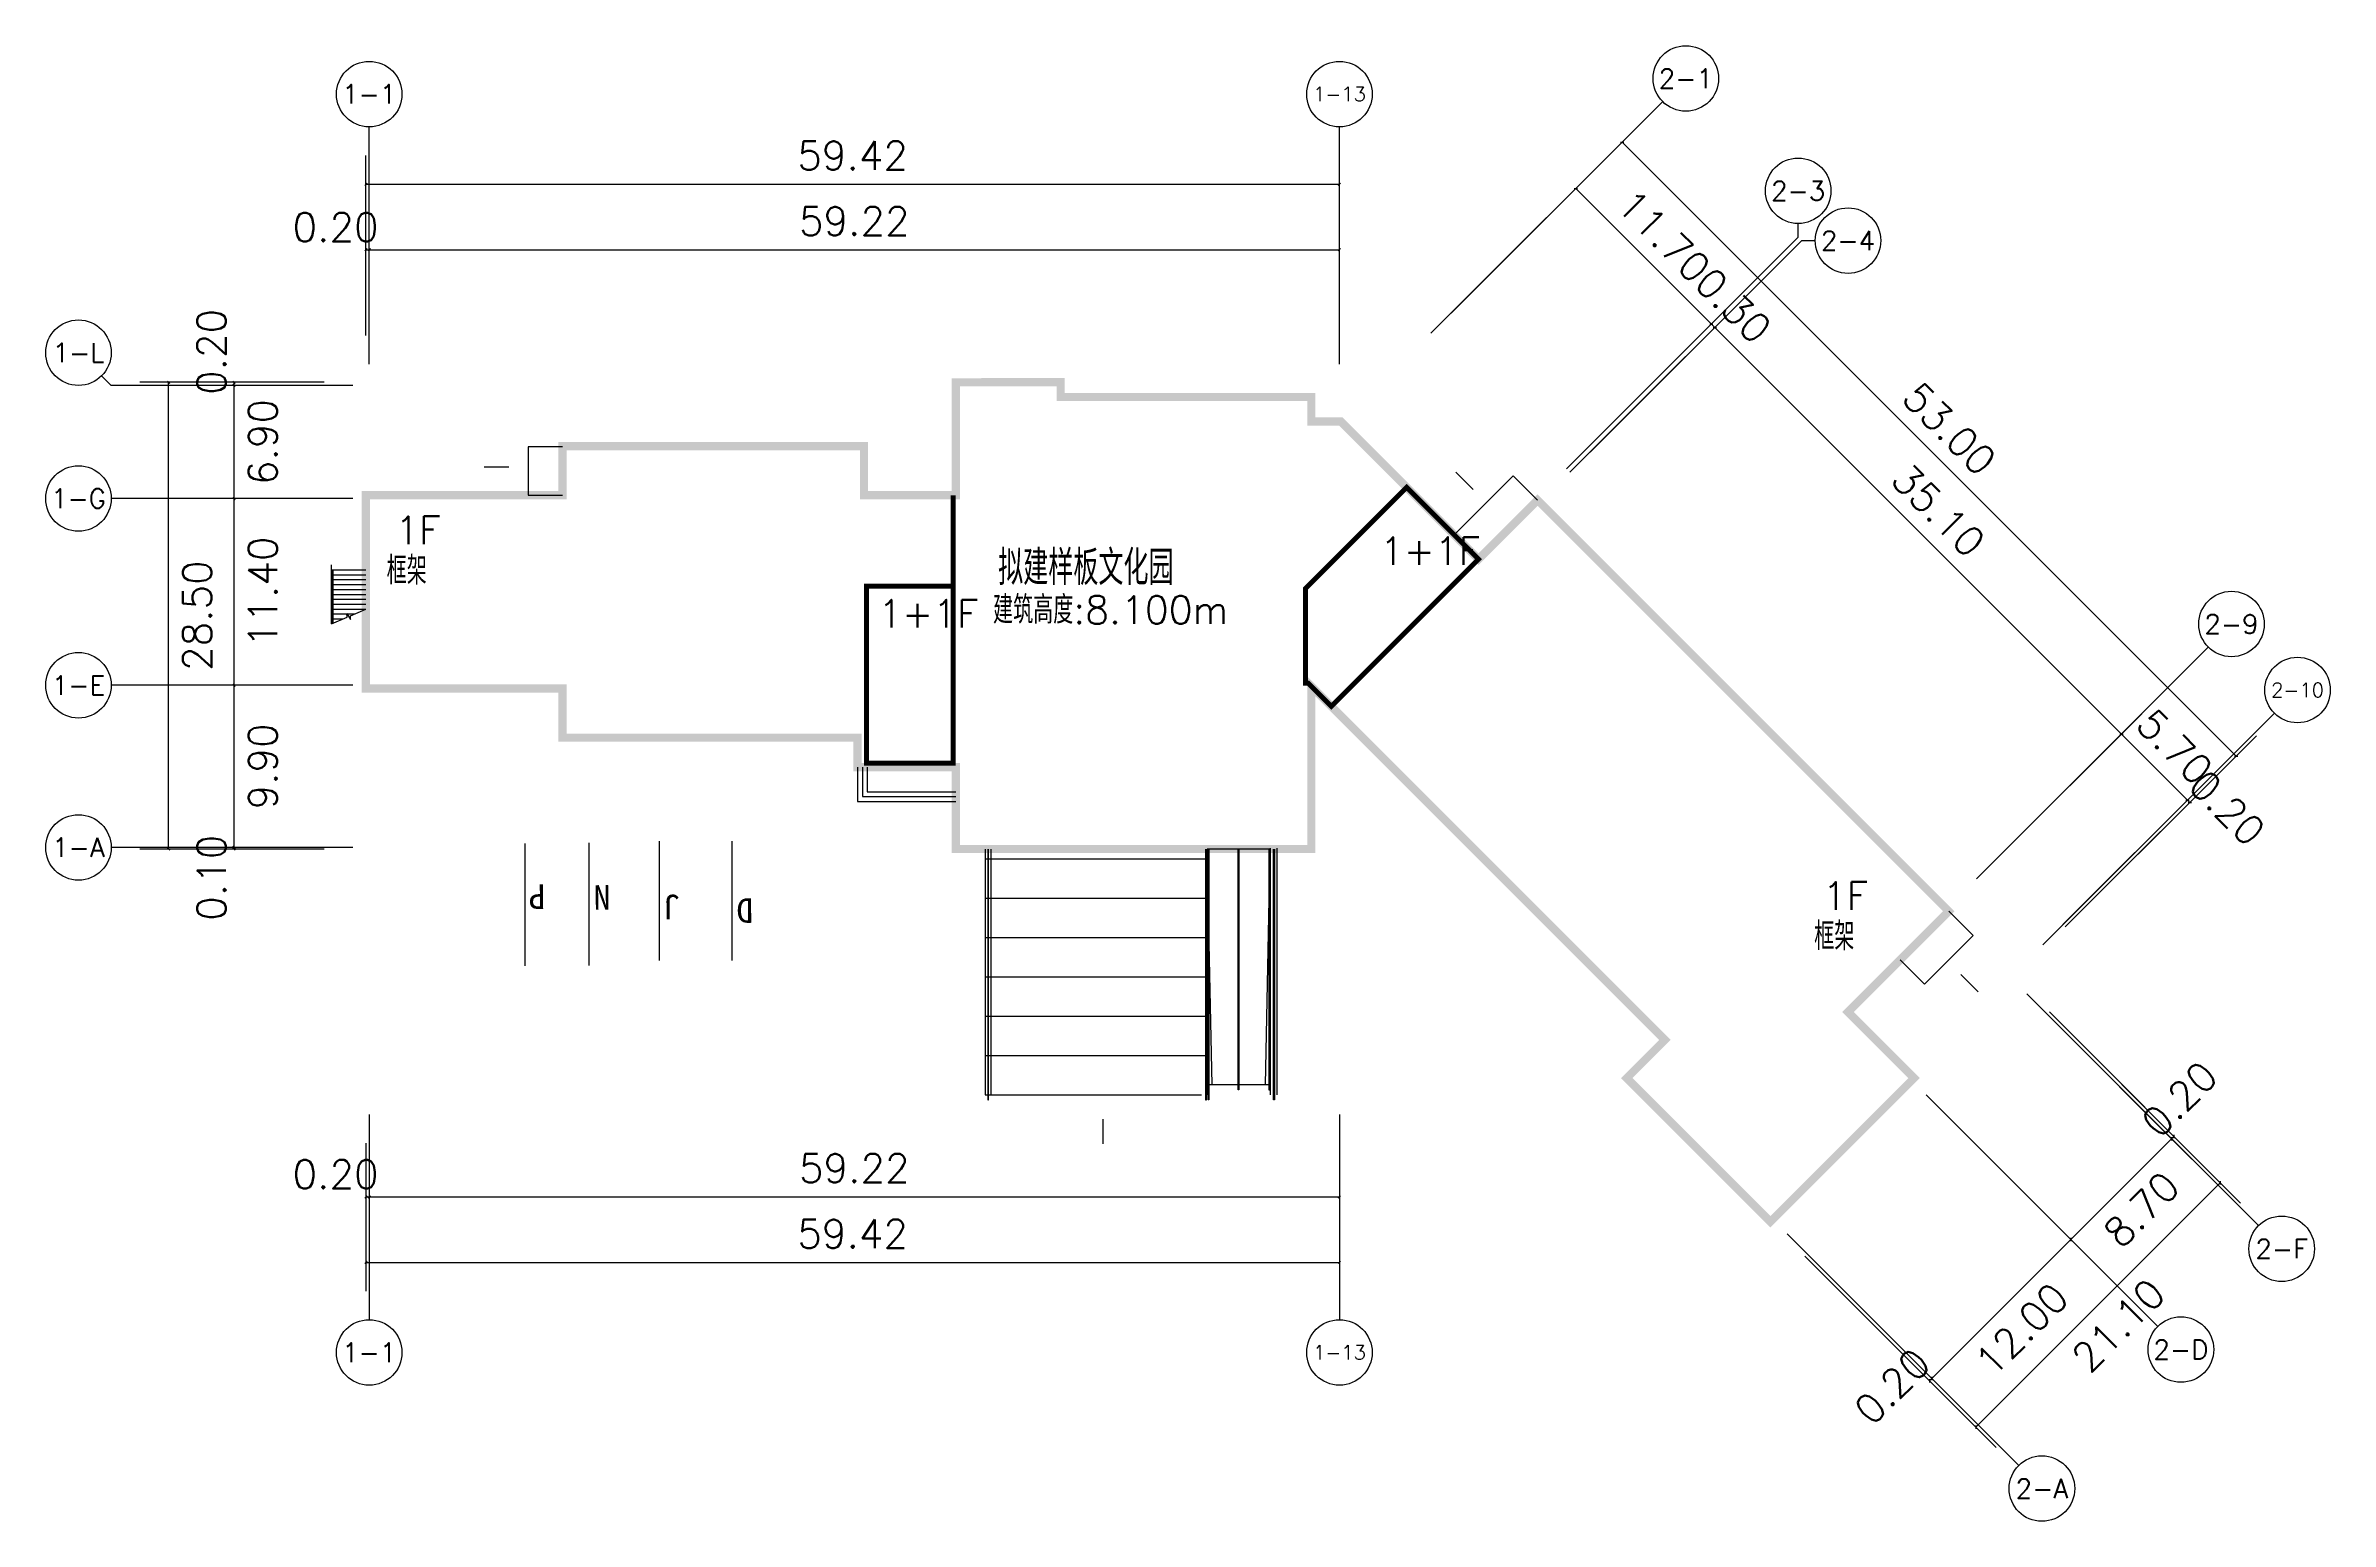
# Model space of a CAD drawing. Header units: inches. Extents: x -33398975359 to 508000, y -22013500442 to 738838.
# Drawn here: x 247064 to 386506, y 0 to 90079 of the extents above; entities that cross this region are included whole.
import ezdxf
from ezdxf.enums import TextEntityAlignment as Align
from ezdxf.lldxf.tags import DXFTag

# ---------------------------------------------------------------- set-up
doc = ezdxf.new("R2010")
doc.units = ezdxf.units.IN
doc.header["$LTSCALE"] = 1000
doc.header["$MEASUREMENT"] = 0
doc.layers.get('0').update_dxf_attribs({"true_color": 0xffffff})
for name, color, linetype, true_color in [('243', 243, 'Continuous', 0xcc667f), ('2建筑基底外边线', 7, 'Continuous', 0xffffff), ('37', 8, 'Continuous', 0x808080), ('4 建筑标注', 7, 'Continuous', 0xffffff), ('AXIS', 3, 'Continuous', 0x00ff00), ('DIM_ELEV', 3, 'Continuous', 0x00ff00), ('DIM_IDEN', 3, 'Continuous', 0x00ff00), ('DIM_LEAD', 3, 'Continuous', 0x00ff00), ('DIM_SYMB', 3, 'Continuous', 0x00ff00), ('DOTE', 1, 'DOTE', 0xff0000), ('E_LINE', 7, 'Continuous', 0xffffff), ('PUB_DIM', 3, 'Continuous', 0x00ff00), ('PUB_TEXT', 7, 'Continuous', 0xffffff), ('PUB_WALL', 9, 'Continuous', 0xc0c0c0), ('Rn', 61, 'Continuous', 0xdfff7f), ('S_FLOOR', 2, 'Continuous', 0xffff00), ('S_WALL', 9, 'Continuous', 0xc0c0c0), ('STAIR', 2, 'Continuous', 0xffff00), ('WINDOW', 4, 'Continuous', 0x00ffff)]:
    doc.layers.add(name, color=color, linetype=linetype, true_color=true_color)
doc.styles.add('ROMANS', font='simsun.ttc', dxfattribs={"height": 0.2, "bigfont": 'gbcbig.shx'})
doc.styles.add('TXTSTY_ANONYMOUS', font='txt.shx', dxfattribs={"height": 0.2, "bigfont": 'gbcbig.shx'})
doc.styles.add('宋体', font='simsun.ttc', dxfattribs={"height": 0.2, "bigfont": 'gbcbig.shx'})
tags = doc.linetypes.add('DASH', pattern=[0.35, 0.25, -0.1]).pattern_tags.tags
tags[6:7] = [DXFTag(74, 4), DXFTag(75, 0), DXFTag(340, '0'), DXFTag(46, 0.0), DXFTag(50, 0.0), DXFTag(44, 0.0), DXFTag(45, 0.0)]
tags[4:5] = [DXFTag(74, 4), DXFTag(75, 0), DXFTag(340, '0'), DXFTag(46, 0.0), DXFTag(50, 0.0), DXFTag(44, 0.0), DXFTag(45, 0.0)]
tags = doc.linetypes.add('DOTE', pattern=[2.42, 2, -0.2, 0.02, -0.2]).pattern_tags.tags
tags[10:11] = [DXFTag(74, 4), DXFTag(75, 0), DXFTag(340, '0'), DXFTag(46, 0.0), DXFTag(50, 0.0), DXFTag(44, 0.0), DXFTag(45, 0.0)]
tags[8:9] = [DXFTag(74, 4), DXFTag(75, 0), DXFTag(340, '0'), DXFTag(46, 0.0), DXFTag(50, 0.0), DXFTag(44, 0.0), DXFTag(45, 0.0)]
tags[6:7] = [DXFTag(74, 4), DXFTag(75, 0), DXFTag(340, '0'), DXFTag(46, 0.0), DXFTag(50, 0.0), DXFTag(44, 0.0), DXFTag(45, 0.0)]
tags[4:5] = [DXFTag(74, 4), DXFTag(75, 0), DXFTag(340, '0'), DXFTag(46, 0.0), DXFTag(50, 0.0), DXFTag(44, 0.0), DXFTag(45, 0.0)]
pattern_1 = [(0, (8232051.1, 5841933.13), (112.5, 225), [0, -225]), (0, (8231919.47, 5841902.76), (112.5, 225), [0, -225]), (0, (8231992.6, 5841900.5), (112.5, 225), [0, -225]), (0, (8232072.47, 5841966.88), (112.5, 225), [0, -225]), (0, (8231979.1, 5841889.26), (112.5, 225), [0, -225]), (0, (8232094.97, 5842108.63), (112.5, 225), [0, -225]), (0, (8232026.35, 5842090.63), (112.5, 225), [0, -225]), (0, (8232062.35, 5842062.5), (112.5, 225), [0, -225]), (0, (8231878.97, 5842058), (112.5, 225), [0, -225]), (0, (8231989.22, 5842047.88), (112.5, 225), [0, -225]), (0, (8231946.47, 5841990.5), (112.5, 225), [0, -225]), (0, (8231948.72, 5841906.13), (112.5, 225), [0, -225]), (0, (8232033.1, 5841897.13), (112.5, 225), [0, -225]), (0, (8232094.97, 5841996.13), (112.5, 225), [0, -225]), (0, (8231884.6, 5841961.26), (112.5, 225), [0, -225]), (0, (8231903.72, 5841999.5), (112.5, 225), [0, -225]), (0, (8231991.47, 5841983.76), (112.5, 225), [0, -225]), (0, (8231959.97, 5841951.13), (112.5, 225), [0, -225]), (0, (8231941.97, 5842025.38), (112.5, 225), [0, -225]), (0, (8231970.1, 5842109.76), (112.5, 225), [0, -225]), (0, (8231893.6, 5841914), (112.5, 225), [0, -225]), (0, (8232017.35, 5842063.63), (112.5, 225), [0, -225]), (0, (8231912.72, 5842067), (112.5, 225), [0, -225]), (0, (8231894.72, 5842096.26), (112.5, 225), [0, -225]), (130.6013, (8232081.15, 5842038.189), (-562.499994, 675.000003), [9.878, -4138.9166]), (18.435, (8232065.08, 5842042.474), (562.5, 225), [10.164, -1412.86]), (90, (8232065.08, 5842032.83), (112.5, 225), [9.643, -440.357]), (161.565, (8232074.72, 5842029.617), (-562.5, 225), [10.164, -1412.86]), (53.1301, (8232074.72, 5842029.617), (112.5, 225), [10.714, -1114.286]), (135, (8232083.29, 5841914.974), (-112.5, 225), [9.091, -627.305]), (45, (8232070.436, 5841914.974), (112.5, 225), [9.091, -627.305]), (135, (8232076.864, 5841908.546), (-112.5, 225), [9.091, -627.305]), (45, (8232076.864, 5841908.546), (112.5, 225), [9.091, -627.305]), (116.565, (8231975.08, 5842066.05), (-2e-05, 450), [11.979, -239.579]), (180, (8231969.72, 5842076.76), (-112.5, 225), [12.857, -212.143]), (63.435, (8231951.5, 5842066.05), (1e-06, 450), [11.979, -239.579]), (116.565, (8231956.86, 5842055.33), (-2e-05, 450), [11.979, -239.579]), (0, (8231956.86, 5842055.33), (112.5, 225), [12.857, -212.143]), (63.435, (8231969.72, 5842055.33), (1e-06, 450), [11.979, -239.579]), (107.10273, (8232059.721, 5841989.974), (-337.499987, 1125.000002), [14.573, -6106.0884]), (143.9726, (8232055.436, 5842003.903), (-2137.49997, 1575), [14.573, -3045.7575]), (180, (8232043.65, 5842012.47), (-112.5, 225), [13.929, -211.071]), (36.0274, (8232017.936, 5842003.903), (2137.49998, 1574.99998), [14.573, -3045.7575]), (71.565, (8232013.65, 5841991.046), (337.5, 1125), [13.553, -1409.472]), (107.10273, (8232017.9355, 5841977.117), (-337.499987, 1125.000002), [14.573, -6106.0884]), (143.9726, (8232029.721, 5841968.546), (-2137.49997, 1575), [14.573, -3045.7575]), (0, (8232029.72, 5841968.55), (112.5, 225), [13.929, -211.071]), (36.0274, (8232043.65, 5841968.546), (2137.49998, 1574.99998), [14.573, -3045.7575]), (71.565, (8232055.436, 5841977.117), (337.5, 1125), [13.553, -1409.472]), (150.2551, (8232061.864, 5842094.974), (-337.5, 225), [8.638, -1805.37]), (90, (8232054.36, 5842090.69), (112.5, 225), [8.571, -441.429]), (29.7449, (8232054.364, 5842090.689), (337.5, 225), [8.638, -1805.37]), (116.565, (8232009.36, 5841935.33), (-2e-05, 450), [11.979, -239.579]), (168.6901, (8232004.007, 5841946.046), (-1012.5, 225), [10.9265, -2283.632]), (41.18593, (8231984.721, 5841940.689), (2812.499983, 2474.99998), [11.3894, -4772.176]), (90, (8231984.72, 5841929.97), (112.5, 225), [10.714, -439.286]), (138.81407, (8231993.293, 5841922.474), (-2812.49995, 2475.000016), [11.3894, -4772.176]), (16.69924, (8231993.293, 5841922.474), (3712.499972, 1124.99999), [11.186, -4686.9516]), (60.9454, (8232004.007, 5841925.689), (112.5, 224.999998), [11.031, -4622.002]), (109.9831, (8231915.078, 5842029.617), (-562.500002, 1574.999996), [12.541, -5254.574]), (155.55605, (8231910.793, 5842041.403), (-1462.500006, 674.999986), [12.946, -5424.4243]), (24.44395, (8231887.221, 5842041.403), (1462.5, 674.999997), [12.946, -5424.4243]), (70.0169, (8231882.936, 5842029.617), (562.500002, 1574.999996), [12.541, -5254.574]), (109.9831, (8231887.221, 5842017.831), (-562.500002, 1574.999996), [12.541, -5254.574]), (160.0169, (8231899.007, 5842013.546), (-562.5, 224.99999), [12.541, -2621.0166]), (19.9831, (8231899.007, 5842013.546), (562.5, 225), [12.541, -2621.0166]), (70.0169, (8231910.793, 5842017.831), (562.500002, 1574.999996), [12.541, -5254.574]), (122.0054, (8231998.65, 5842009.26), (-112.50002, 224.99999), [10.108, -2112.538]), (18.435, (8231983.65, 5842014.617), (562.5, 225), [10.164, -1412.86]), (90, (8231983.65, 5842004.97), (112.5, 225), [9.643, -440.357]), (161.565, (8231993.293, 5842001.76), (-562.5, 225), [10.164, -1412.86]), (54.4623, (8231993.293, 5842001.76), (787.5, 1125), [9.217, -3861.829]), (116.565, (8231933.3, 5841954.62), (-2e-05, 450), [11.979, -239.579]), (180, (8231927.94, 5841965.33), (-112.5, 225), [11.786, -213.214]), (59.03624, (8231909.721, 5841954.617), (112.5, 225), [12.495, -2611.433]), (120.96376, (8231916.15, 5841943.903), (-112.50002, 224.99999), [12.495, -2611.433]), (0, (8231916.15, 5841943.9), (112.5, 225), [11.786, -213.214]), (63.435, (8231927.94, 5841943.9), (1e-06, 450), [11.979, -239.579])]

msp = doc.modelspace()

# ---------------------------------------------------------------- texts
at = {"layer": '4 建筑标注', "color": 0, "style": 'ROMANS'}
for s, p in [('P', (277556, 38886)), ('N', (281521, 38843)), ('J', (285806, 38257)), ('D', (290238, 38036))]:
    msp.add_text(s, height=1500, rotation=180.71403, dxfattribs=at).set_placement(p)
at = {"layer": 'PUB_TEXT', "style": 'TXTSTY_ANONYMOUS'}
for s, height, p in [('1F', 1700, (268399, 59656)), ('1+1F', 1700, (328497, 58383)), ('框架', 1700, (267876, 57188)), ('拟建样板文化园', 2125, (305196, 57154)), ('1+1F', 1700, (297879, 54555)), ('建筑高度:8.100m', 1700, (304885, 54790)), ('1F', 1700, (355531, 37332)), ('框架', 1700, (355008, 34864))]:
    msp.add_text(s, height=height, dxfattribs=at).set_placement(p)

# ---------------------------------------------------------------- blocks, each defined once
blk = doc.blocks.new('DAnoyomous20457')
at = {"layer": 'AXIS'}
for p, q in [((331615, 72523), (345757, 86665)), ((339888, 64250), (354030, 78392)), ((340100, 64038), (354242, 78180)), ((354030, 78392), (354030, 79221)), ((354242, 78180), (355070, 78180)), ((364919, 39218), (379061, 53361)), ((368950, 35188), (383092, 49330))]:
    blk.add_line(p, q, dxfattribs=at)
for centre in [(347171, 88079), (354030, 81221), (357070, 78180), (380476, 54775), (384506, 50744)]:
    blk.add_circle(centre, 2000, dxfattribs=at)
at = {"layer": 'AXIS', "color": 7, "true_color": 0xffffff, "style": 'TXTSTY_ANONYMOUS'}
for s, height, p in [('2-1', 1166.7, (347171, 88079)), ('2-3', 1166.7, (354030, 81221)), ('2-4', 1166.7, (357070, 78180)), ('2-9', 1166.7, (380476, 54775)), ('2-10', 875, (384506, 50744))]:
    blk.add_text(s, height=height, dxfattribs=at).set_placement(p, align=Align.MIDDLE_CENTER)
blk = doc.blocks.new('DAnoyomous20464')
at = {"layer": 'AXIS'}
for p, q in [((332852, 73761), (344519, 85428)), ((343182, 84190), (343382, 84190)), ((343282, 84190), (380759, 46714)), ((370329, 36284), (381996, 47951)), ((380659, 46714), (380859, 46714))]:
    blk.add_line(p, q, dxfattribs=at)
at = {"layer": 'AXIS', "color": 7, "true_color": 0xffffff, "style": 'TXTSTY_ANONYMOUS'}
blk.add_text('53.00', height=1750, rotation=314.99999, dxfattribs=at).set_placement((363258, 66689), align=Align.MIDDLE_CENTER)
blk = doc.blocks.new('DAnoyomous20487')
at = {"layer": 'AXIS'}
for p, q in [((332852, 73761), (341691, 82599)), ((340353, 81362), (340553, 81362)), ((340453, 81362), (348727, 73089)), ((341125, 65487), (349964, 74326)), ((341337, 65275), (350176, 74114)), ((348627, 73089), (348827, 73089)), ((348727, 73089), (348939, 72877)), ((348839, 72877), (349039, 72877)), ((348939, 72877), (373758, 48057)), ((366157, 40456), (374996, 49295)), ((373658, 48057), (373858, 48057)), ((373758, 48057), (377789, 44027)), ((370187, 36425), (379026, 45264)), ((370329, 36284), (379168, 45123)), ((377689, 44027), (377889, 44027)), ((377789, 44027), (377930, 43885)), ((377830, 43885), (378030, 43885))]:
    blk.add_line(p, q, dxfattribs=at)
at = {"layer": 'AXIS', "color": 7, "true_color": 0xffffff, "style": 'TXTSTY_ANONYMOUS'}
for s, p in [('11.70', (345827, 78463)), ('0.30', (350070, 74220)), ('35.10', (362586, 61704)), ('5.70', (377011, 47279)), ('0.20', (380211, 43549))]:
    blk.add_text(s, height=1750, rotation=314.99999, dxfattribs=at).set_placement(p, align=Align.MIDDLE_CENTER)
blk = doc.blocks.new('DAnoyomous20498')
at = {"layer": 'AXIS'}
for p, q in [((367984, 32193), (382127, 18051)), ((361833, 26042), (375975, 11899)), ((353347, 17556), (367490, 3414))]:
    blk.add_line(p, q, dxfattribs=at)
for centre in [(383541, 16637), (377389, 10485), (368904, 2000)]:
    blk.add_circle(centre, 2000, dxfattribs=at)
at = {"layer": 'AXIS', "color": 7, "true_color": 0xffffff, "style": 'TXTSTY_ANONYMOUS'}
for s, p in [('2-F', (383541, 16637)), ('2-D', (377389, 10485)), ('2-A', (368904, 2000))]:
    blk.add_text(s, height=1166.7, dxfattribs=at).set_placement(p, align=Align.MIDDLE_CENTER)
blk = doc.blocks.new('DAnoyomous20505')
at = {"layer": 'AXIS'}
for p, q in [((369363, 31097), (381031, 19430)), ((364873, 5748), (379793, 20668)), ((379793, 20768), (379793, 20568)), ((354443, 16177), (366111, 4510)), ((364873, 5848), (364873, 5648))]:
    blk.add_line(p, q, dxfattribs=at)
at = {"layer": 'AXIS', "color": 7, "true_color": 0xffffff, "style": 'TXTSTY_ANONYMOUS'}
blk.add_text('21.10', height=1750, rotation=45, dxfattribs=at).set_placement((373571, 11970), align=Align.MIDDLE_CENTER)
blk = doc.blocks.new('DAnoyomous20524')
at = {"layer": 'AXIS'}
for p, q in [((369222, 30956), (378061, 22117)), ((369363, 31097), (378202, 22259)), ((363070, 24804), (371909, 15965)), ((370671, 17203), (376823, 23355)), ((376823, 23355), (376965, 23496)), ((376823, 23455), (376823, 23255)), ((376965, 23596), (376965, 23396)), ((362186, 8718), (370671, 17203)), ((370671, 17303), (370671, 17103)), ((354443, 16177), (363282, 7339)), ((354585, 16319), (363424, 7480)), ((362045, 8576), (362186, 8718)), ((362045, 8676), (362045, 8476)), ((362186, 8818), (362186, 8618))]:
    blk.add_line(p, q, dxfattribs=at)
at = {"layer": 'AXIS', "color": 7, "true_color": 0xffffff, "style": 'TXTSTY_ANONYMOUS'}
for s, p in [('0.20', (377301, 25776)), ('8.70', (374985, 19041)), ('12.00', (367666, 11723)), ('0.20', (359764, 8240))]:
    blk.add_text(s, height=1750, rotation=45, dxfattribs=at).set_placement(p, align=Align.MIDDLE_CENTER)
blk = doc.blocks.new('DAnoyomous20538')
at = {"layer": 'AXIS'}
for p, q in [((251064, 69337), (250478, 69923)), ((265809, 69337), (251064, 69337)), ((265809, 62437), (251064, 62437)), ((265809, 51037), (251064, 51037)), ((265809, 41137), (251064, 41137))]:
    blk.add_line(p, q, dxfattribs=at)
for centre in [(249064, 71337), (249064, 62437), (249064, 51037), (249064, 41137)]:
    blk.add_circle(centre, 2000, dxfattribs=at)
at = {"layer": 'AXIS', "color": 7, "true_color": 0xffffff, "style": 'TXTSTY_ANONYMOUS'}
for s, p in [('1-L', (249064, 71337)), ('1-G', (249064, 62437)), ('1-E', (249064, 51037)), ('1-A', (249064, 41137))]:
    blk.add_text(s, height=1166.7, dxfattribs=at).set_placement(p, align=Align.MIDDLE_CENTER)
blk = doc.blocks.new('DAnoyomous20545')
at = {"layer": 'AXIS'}
for p, q in [((264059, 69537), (252814, 69537)), ((254635, 69466), (254493, 69608)), ((254564, 41037), (254564, 69537)), ((264059, 41037), (252814, 41037)), ((254635, 40966), (254493, 41108))]:
    blk.add_line(p, q, dxfattribs=at)
at = {"layer": 'AXIS', "color": 7, "true_color": 0xffffff, "style": 'TXTSTY_ANONYMOUS'}
blk.add_text('28.50', height=1750, rotation=90, dxfattribs=at).set_placement((256314, 55287), align=Align.MIDDLE_CENTER)
blk = doc.blocks.new('DAnoyomous20568')
at = {"layer": 'AXIS'}
for p, q in [((264059, 69537), (256814, 69537)), ((264059, 69337), (256814, 69337)), ((258635, 69466), (258493, 69608)), ((258635, 69266), (258493, 69408)), ((258564, 69337), (258564, 69537)), ((258564, 62437), (258564, 69337)), ((264059, 62437), (256814, 62437)), ((258635, 62366), (258493, 62508)), ((258564, 51037), (258564, 62437)), ((264059, 51037), (256814, 51037)), ((258635, 50966), (258493, 51108)), ((258564, 41137), (258564, 51037)), ((264059, 41137), (256814, 41137)), ((264059, 41037), (256814, 41037)), ((258635, 41066), (258493, 41208)), ((258635, 40966), (258493, 41108)), ((258564, 41037), (258564, 41137))]:
    blk.add_line(p, q, dxfattribs=at)
at = {"layer": 'AXIS', "color": 7, "true_color": 0xffffff, "style": 'TXTSTY_ANONYMOUS'}
for s, p in [('0.20', (257189, 71387)), ('6.90', (260314, 65887)), ('11.40', (260314, 56737)), ('9.90', (260314, 46087)), ('0.10', (257189, 39287))]:
    blk.add_text(s, height=1750, rotation=90, dxfattribs=at).set_placement(p, align=Align.MIDDLE_CENTER)
blk = doc.blocks.new('DAnoyomous20575')
at = {"layer": 'AXIS'}
for p, q in [((266809, 70637), (266809, 85124)), ((326029, 70637), (326029, 85124))]:
    blk.add_line(p, q, dxfattribs=at)
for centre in [(266809, 87124), (326029, 87124)]:
    blk.add_circle(centre, 2000, dxfattribs=at)
at = {"layer": 'AXIS', "color": 7, "true_color": 0xffffff, "style": 'TXTSTY_ANONYMOUS'}
for s, height, p in [('1-1', 1166.7, (266809, 87124)), ('1-13', 875, (326029, 87124))]:
    blk.add_text(s, height=height, dxfattribs=at).set_placement(p, align=Align.MIDDLE_CENTER)
blk = doc.blocks.new('DAnoyomous20582')
at = {"layer": 'AXIS'}
for p, q in [((266609, 72387), (266609, 83374)), ((326029, 72387), (326029, 83374)), ((266539, 81553), (266680, 81694)), ((266609, 81624), (326029, 81624)), ((325959, 81553), (326100, 81694))]:
    blk.add_line(p, q, dxfattribs=at)
at = {"layer": 'AXIS', "color": 7, "true_color": 0xffffff, "style": 'TXTSTY_ANONYMOUS'}
blk.add_text('59.42', height=1750, dxfattribs=at).set_placement((296319, 83374), align=Align.MIDDLE_CENTER)
blk = doc.blocks.new('DAnoyomous20593')
at = {"layer": 'AXIS'}
for p, q in [((266609, 72387), (266609, 79374)), ((266809, 72387), (266809, 79374)), ((326029, 72387), (326029, 79374)), ((266539, 77553), (266680, 77694)), ((266609, 77624), (266809, 77624)), ((266739, 77553), (266880, 77694)), ((266809, 77624), (326029, 77624)), ((325959, 77553), (326100, 77694))]:
    blk.add_line(p, q, dxfattribs=at)
at = {"layer": 'AXIS', "color": 7, "true_color": 0xffffff, "style": 'TXTSTY_ANONYMOUS'}
for s, p in [('0.20', (264759, 78999)), ('59.22', (296419, 79374))]:
    blk.add_text(s, height=1750, dxfattribs=at).set_placement(p, align=Align.MIDDLE_CENTER)
blk = doc.blocks.new('DAnoyomous20600')
at = {"layer": 'AXIS'}
for p, q in [((266809, 24837), (266809, 12307)), ((326029, 24837), (326029, 12307))]:
    blk.add_line(p, q, dxfattribs=at)
for centre in [(266809, 10307), (326029, 10307)]:
    blk.add_circle(centre, 2000, dxfattribs=at)
at = {"layer": 'AXIS', "color": 7, "true_color": 0xffffff, "style": 'TXTSTY_ANONYMOUS'}
for s, height, p in [('1-1', 1166.7, (266809, 10307)), ('1-13', 875, (326029, 10307))]:
    blk.add_text(s, height=height, dxfattribs=at).set_placement(p, align=Align.MIDDLE_CENTER)
blk = doc.blocks.new('DAnoyomous20607')
at = {"layer": 'AXIS'}
for p, q in [((266609, 23087), (266609, 14057)), ((326029, 23087), (326029, 14057)), ((266680, 15877), (266539, 15736)), ((266609, 15807), (326029, 15807)), ((326100, 15877), (325959, 15736))]:
    blk.add_line(p, q, dxfattribs=at)
at = {"layer": 'AXIS', "color": 7, "true_color": 0xffffff, "style": 'TXTSTY_ANONYMOUS'}
blk.add_text('59.42', height=1750, dxfattribs=at).set_placement((296319, 17557), align=Align.MIDDLE_CENTER)
blk = doc.blocks.new('DAnoyomous20618')
at = {"layer": 'AXIS'}
for p, q in [((266609, 23087), (266609, 18057)), ((266809, 23087), (266809, 18057)), ((326029, 23087), (326029, 18057)), ((266680, 19877), (266539, 19736)), ((266609, 19807), (266809, 19807)), ((266880, 19877), (266739, 19736)), ((266809, 19807), (326029, 19807)), ((326100, 19877), (325959, 19736))]:
    blk.add_line(p, q, dxfattribs=at)
at = {"layer": 'AXIS', "color": 7, "true_color": 0xffffff, "style": 'TXTSTY_ANONYMOUS'}
for s, p in [('59.22', (296419, 21557)), ('0.20', (264759, 21182))]:
    blk.add_text(s, height=1750, dxfattribs=at).set_placement(p, align=Align.MIDDLE_CENTER)
blk = doc.blocks.new('DAnoyomous18654')
at = {"layer": 'DIM_LEAD', "color": 7, "true_color": 0xffffff, "style": 'TXTSTY_ANONYMOUS'}
blk.add_text('防水附加层', height=87.5, dxfattribs=at).set_placement((1073785819.094629, 1050116576.411049), align=Align.RIGHT)
blk = doc.blocks.new('DAnoyomous18659')
at = {"layer": 'DIM_SYMB'}
for p in [(1073786264.790909, 1050116370.333377), (1073786277.100756, 1050116360.822483), (1073786267.565853, 1050116348.531223)]:
    blk.add_line(p, (1073786188.822926, 1050116349.586619), dxfattribs=at)
at = {"layer": 'DIM_SYMB', "color": 7, "true_color": 0xffffff, "style": 'TXTSTY_ANONYMOUS'}
blk.add_text('2%', height=65.625, rotation=7.2535166108, dxfattribs=at).set_placement((1073786227.437972, 1050116398.604429), align=Align.MIDDLE_CENTER)
blk = doc.blocks.new('DAnoyomous18661')
at = {"layer": 'DIM_SYMB', "color": 7, "true_color": 0xffffff, "style": 'TXTSTY_ANONYMOUS'}
blk.add_text('3+3厚SBS防水层(自带保护层)^M^J碎陶粒块找坡层最薄处30厚^M^J30厚EPS板保温层^M^J20厚1:2.5水泥砂浆找平层^M^J结构层^M^J30厚EPS板保温', height=74.375, dxfattribs=at).set_placement((1073786072.461134, 1050116790.130705), align=Align.MIDDLE_LEFT)
blk = doc.blocks.new('DAnoyomous18667')
at = {"layer": 'DIM_SYMB'}
for p, q in [((1073784654.060062, 1050115086.068007), (1073784964.228435, 1050115086.068007)), ((1073784964.228435, 1050115086.068007), (1073785040.228435, 1050115296.068007)), ((1073785040.228435, 1050115296.068007), (1073785114.228435, 1050114876.068007)), ((1073785114.228435, 1050114876.068007), (1073785190.228435, 1050115086.068007)), ((1073785190.228435, 1050115086.068007), (1073785500.396808, 1050115086.068007))]:
    blk.add_line(p, q, dxfattribs=at)
blk = doc.blocks.new('DAnoyomous18674')
at = {"layer": 'DIM_SYMB'}
for p, q in [((1073784964.228435, 1050117107.950989), (1073785040.228435, 1050117317.950989)), ((1073785040.228435, 1050117317.950989), (1073785114.228435, 1050116897.950989)), ((1073784654.060062, 1050117107.950989), (1073784964.228435, 1050117107.950989)), ((1073785114.228435, 1050116897.950989), (1073785190.228435, 1050117107.950989)), ((1073785190.228435, 1050117107.950989), (1073785500.396808, 1050117107.950989))]:
    blk.add_line(p, q, dxfattribs=at)
blk = doc.blocks.new('DAnoyomous18680')
at = {"layer": 'DIM_SYMB'}
for p, q in [((1073784740.698354, 1050117195.091562), (1073784740.698354, 1050116178.579785)), ((1073784950.698354, 1050116102.579785), (1073784530.698354, 1050116028.579785)), ((1073784740.698354, 1050116178.579785), (1073784950.698354, 1050116102.579785)), ((1073784530.698354, 1050116028.579785), (1073784740.698354, 1050115952.579785)), ((1073784740.698354, 1050115952.579785), (1073784740.698354, 1050114936.068007))]:
    blk.add_line(p, q, dxfattribs=at)
blk = doc.blocks.new('DAnoyomous18684')
at = {"layer": 'AXIS'}
blk.add_line((1073785117.100756, 1050115761.116317), (1073785117.100756, 1050114761.116317), dxfattribs=at)
blk.add_circle((1073785117.100756, 1050114661.116317), 100, dxfattribs=at)
blk = doc.blocks.new('DAnoyomous18737')
at = {"layer": 'PUB_DIM'}
for p, q in [((1073786120.122859, 1050116455.709988), (1073786154.078653, 1050116489.665781)), ((1073786137.100756, 1050116368.104911), (1073786137.100756, 1050116560.187884)), ((1073786137.100756, 1050116472.687884), (1073786167.100756, 1050116472.687884)), ((1073786150.122859, 1050116455.709988), (1073786184.078653, 1050116489.665781)), ((1073786167.100756, 1050116368.104911), (1073786167.100756, 1050116560.187884)), ((1073786167.100756, 1050116472.687884), (1073786277.100756, 1050116472.687884)), ((1073786260.122859, 1050116455.709988), (1073786294.078653, 1050116489.665781)), ((1073786277.100756, 1050116368.104911), (1073786277.100756, 1050116560.187884)), ((1073786277.100756, 1050116472.687884), (1073786307.100756, 1050116472.687884)), ((1073786290.122859, 1050116455.709988), (1073786324.078653, 1050116489.665781)), ((1073786307.100756, 1050116368.104911), (1073786307.100756, 1050116560.187884))]:
    blk.add_line(p, q, dxfattribs=at)
at = {"layer": 'PUB_DIM', "color": 7, "true_color": 0xffffff, "style": 'TXTSTY_ANONYMOUS'}
for s, p in [('30', (1073786069.600756, 1050116558.937884)), ('110', (1073786222.100756, 1050116560.187884)), ('30', (1073786292.100756, 1050116614.562884))]:
    blk.add_text(s, height=87.5, dxfattribs=at).set_placement(p, align=Align.MIDDLE_CENTER)
blk = doc.blocks.new('DAnoyomous18752')
at = {"layer": 'PUB_DIM'}
for p, q in [((1073785217.100756, 1050115467.92203), (1073785217.100756, 1050115183.823491)), ((1073785317.101082, 1050115467.92203), (1073785317.101082, 1050115183.823491)), ((1073786267.100756, 1050115467.92203), (1073786267.100756, 1050115183.823491)), ((1073786307.100756, 1050115467.92203), (1073786307.100756, 1050115183.823491)), ((1073785242.211756, 1050115296.434492), (1073785191.989756, 1050115246.212491)), ((1073785317.101082, 1050115271.323491), (1073785217.100756, 1050115271.323491)), ((1073785342.212082, 1050115296.434492), (1073785291.990081, 1050115246.212491)), ((1073786267.100756, 1050115271.323491), (1073785317.101082, 1050115271.323491)), ((1073786292.211756, 1050115296.434492), (1073786241.989756, 1050115246.212491)), ((1073786307.100756, 1050115271.323491), (1073786267.100756, 1050115271.323491)), ((1073786332.211756, 1050115296.434492), (1073786281.989756, 1050115246.212491))]:
    blk.add_line(p, q, dxfattribs=at)
at = {"layer": 'PUB_DIM', "color": 7, "true_color": 0xffffff, "style": 'TXTSTY_ANONYMOUS'}
for s, p in [('100', (1073785129.600756, 1050115357.573491)), ('1160', (1073785792.100919, 1050115358.823491)), ('40', (1073786374.600756, 1050115357.573491))]:
    blk.add_text(s, height=87.5, dxfattribs=at).set_placement(p, align=Align.MIDDLE_CENTER)
blk = doc.blocks.new('DAnoyomous18759')
at = {"layer": 'PUB_DIM'}
for p, q in [((1073786676.589705, 1050116327.44123), (1073786985.664301, 1050116327.44123)), ((1073786870.845708, 1050116354.759823), (1073786925.482894, 1050116300.122637)), ((1073786898.164301, 1050116327.44123), (1073786898.164301, 1050115627.364944)), ((1073786676.589705, 1050115627.364944), (1073786985.664301, 1050115627.364944)), ((1073786870.845708, 1050115654.683537), (1073786925.482894, 1050115600.046351))]:
    blk.add_line(p, q, dxfattribs=at)
at = {"layer": 'PUB_DIM', "color": 7, "true_color": 0xffffff, "style": 'TXTSTY_ANONYMOUS'}
blk.add_text('450', height=87.5, rotation=270.0000006832, dxfattribs=at).set_placement((1073786810.664301, 1050115977.403087), align=Align.MIDDLE_CENTER)
blk = doc.blocks.new('$LinePat$防水层1')
blk.add_hatch(color=0).paths.add_polyline_path([(150, 0), (150, -100), (450, -100), (450, 0)], flags=0)
at = {"color": 0, "lineweight": 100, "const_width": 1}
blk.add_lwpolyline([(150, 0), (150, -100), (450, -100), (450, 0)], close=True, dxfattribs=at)
blk = doc.blocks.new('bngfhffhfhfgh')
at = {"true_color": 0x808080}
h = blk.add_hatch(dxfattribs=at)
h.set_pattern_fill('钢筋混凝土', color=8, scale=635, angle=317.5, style=0)
h.set_pattern_definition([(45, (1073652002.025, 1049993526.965), (-44.194174, 44.194174), []), (50, (1073652002.02, 1049993526.97), (179.31505, -15.68803), [18.75, -206.25]), (355, (1073652002.02, 1049993526.97), (-34.68783, 188.04803), [15, -165]), (100.4514, (1073652016.97, 1049993525.66), (144.62735, 172.35989), [15.93505, -175.28553]), (46.1842, (1073652002.02, 1049993576.97), (266.81026, -41.37975), [28.125, -309.375]), (96.6356, (1073652024.26, 1049993573.52), (233.66568, 243.52947), [23.90257, -262.92825]), (351.1842, (1073652002.02, 1049993576.97), (233.6655, 243.52965), [22.5, -247.5]), (21, (1073652027.02, 1049993564.47), (149.22676, -100.65472), [18.75, -206.25]), (326, (1073652027.02, 1049993564.47), (60.82883, 181.28751), [15, -165]), (71.4514, (1073652039.46, 1049993556.08), (210.05566, 80.63262), [15.93505, -175.28553]), (37.5, (1073652002.025, 1049993526.965), (3.039964, 83.223463), [0, -163, 0, -167.5, 0, -165.625]), (7.5, (1073652002.025, 1049993526.965), (65.767384, 98.60293), [0, -95.5, 0, -159.25, 0, -63.125]), (327.5, (1073651946.275, 1049993526.965), (133.45561, -5.638718), [0, -62.5, 0, -195, 0, -258.75]), (317.5, (1073651921.27, 1049993526.97), (145.79654, 25.026246), [0, -81.25, 0, -129.5, 0, -183.75])])
h.paths.add_polyline_path([(1073785212.100756, 1050116645.24514), (1073785105.353435, 1050116645.24514), (1073785086.726205, 1050116592.74514), (1073785068.211872, 1050116697.74514), (1073785049.103435, 1050116645.24514), (1073785022.100756, 1050116645.24514), (1073785022.100756, 1050115922.36495), (1073785022.100756, 1050115797.364944), (1073785212.100756, 1050115797.364944)], flags=0)
h.paths.add_polyline_path([(1073785217.100756, 1050115672.364944), (1073785217.100756, 1050115792.364944), (1073785022.100756, 1050115792.364944), (1073785022.100756, 1050115086.068007), (1073785049.103435, 1050115086.068007), (1073785068.211872, 1050115138.568007), (1073785086.726205, 1050115033.568007), (1073785105.353435, 1050115086.068007), (1073785217.100756, 1050115086.068007)], flags=0)
h.paths.add_polyline_path([(1073785017.100756, 1050115792.364944), (1073784740.698354, 1050115792.364944), (1073784740.698354, 1050115677.364944), (1073785017.100756, 1050115677.364944)], flags=0)
h.paths.add_polyline_path([(1073785907.416623, 1050115792.364944), (1073785217.100756, 1050115792.364944), (1073785217.100756, 1050115677.364944), (1073785907.416623, 1050115677.364944)], flags=0)
h.paths.add_polyline_path([(1073786267.100756, 1050116112.36495), (1073786272.100756, 1050116112.36495), (1073786272.100756, 1050116192.36495), (1073786167.100756, 1050116192.36495), (1073786167.100756, 1050115792.364944), (1073785907.416623, 1050115792.364944), (1073785907.416623, 1050115677.364944), (1073786267.100756, 1050115677.364944)], flags=0)
h.paths.add_polyline_path([(1073785022.100756, 1050116598.07104), (1073785212.100756, 1050116598.07104), (1073785212.100756, 1050117107.950989), (1073785022.100756, 1050117107.950989)], flags=0)
h.paths.add_polyline_path([(1073786272.100756, 1050116344.402329), (1073786172.100756, 1050116335.524824), (1073786172.100756, 1050116186.837253), (1073786272.100756, 1050116186.837253)], flags=0)
h = blk.add_hatch(dxfattribs=at)
h.set_pattern_fill('HONEY', color=8, scale=381, angle=60, style=0)
h.set_pattern_definition([(0, (1073651488.592, 1049993526.965), (35.71875, 20.622225), [23.8125, -47.625]), (120, (1073651488.592, 1049993526.965), (-35.7187457, 20.6222324), [23.8125, -47.625]), (60, (1073651488.592, 1049993526.965), (4.3e-06, 41.2444574), [-47.625, 23.8125])])
h.paths.add_polyline_path([(1073785312.100475, 1050116645.24514), (1073785217.100756, 1050116645.24514), (1073785217.100756, 1050115797.364944), (1073785312.100475, 1050115797.364944)], flags=0)
h.paths.add_polyline_path([(1073786167.100756, 1050116192.36495), (1073786277.100756, 1050116192.36495), (1073786277.100756, 1050116112.36495), (1073786267.100756, 1050116112.36495), (1073786267.100756, 1050115672.364944), (1073785907.416623, 1050115672.364944), (1073785907.416623, 1050115647.364944), (1073786302.100756, 1050115647.364944), (1073786302.100756, 1050115872.364944), (1073786302.100756, 1050116232.44123), (1073786142.100756, 1050116217.803973), (1073786142.100756, 1050115797.364944), (1073786167.100756, 1050115797.364944)], flags=0)
h.paths.add_polyline_path([(1073786137.100756, 1050115817.364944), (1073785907.416623, 1050115817.364944), (1073785907.416623, 1050115797.364944), (1073786137.100756, 1050115797.364944)], flags=0)
h.paths.add_polyline_path([(1073785907.416623, 1050115817.364944), (1073785317.100475, 1050115817.364944), (1073785317.100475, 1050115797.364944), (1073785907.416623, 1050115797.364944)], flags=0)
h.paths.add_polyline_path([(1073785217.100756, 1050116645.456603), (1073785302.875121, 1050116645.456603), (1073785302.875121, 1050117107.950989), (1073785217.100756, 1050117107.950989)], flags=0)
h.paths.add_polyline_path([(1073786167.100756, 1050116335.080948), (1073786142.100756, 1050116332.861573), (1073786142.100756, 1050116187.886215), (1073786167.100756, 1050116187.886215)], flags=0)
h.paths.add_polyline_path([(1073786302.100756, 1050116327.44123), (1073786272.100756, 1050116324.696744), (1073786272.100756, 1050116214.106227), (1073786302.100756, 1050116214.106227)], flags=0)
h.paths.add_polyline_path([(1073785312.100756, 1050115642.364944), (1073785907.416623, 1050115642.364944), (1073785907.416623, 1050115677.364944), (1073785312.100756, 1050115677.364944)], flags=0)
h.paths.add_polyline_path([(1073785217.100756, 1050115086.068007), (1073785312.100756, 1050115086.068007), (1073785312.100756, 1050115672.364944), (1073785217.100756, 1050115672.364944)], flags=0)
h = blk.add_hatch()
h.set_pattern_fill('ANSI31', color=256, scale=635, angle=45, style=0)
h.set_pattern_definition([(45, (1072071520.497, 1050063542.896), (-28.0633004, 28.0633004), [])])
edge = h.paths.add_edge_path(flags=0)
edge.add_line((1073785332.101082, 1050115086.068007), (1073785332.101082, 1050115627.364944))
edge.add_line((1073785332.101082, 1050115627.364944), (1073786322.100756, 1050115627.364944))
edge.add_line((1073786322.100756, 1050115627.364944), (1073786322.100756, 1050115857.364944))
edge.add_line((1073786322.100756, 1050115857.364944), (1073786322.100756, 1050116348.841081))
edge.add_line((1073786322.100756, 1050116348.841081), (1073786136.205121, 1050116332.338187))
edge.add_line((1073786136.205121, 1050116332.338187), (1073786137.100756, 1050116317.36495))
edge.add_line((1073786137.100756, 1050116317.36495), (1073786307.100756, 1050116332.917035))
edge.add_line((1073786307.100756, 1050116332.917035), (1073786307.100756, 1050115872.364944))
edge.add_line((1073786307.100756, 1050115872.364944), (1073786307.100756, 1050115642.364944))
edge.add_line((1073786307.100756, 1050115642.364944), (1073785317.101082, 1050115642.364944))
edge.add_line((1073785317.101082, 1050115642.364944), (1073785317.101082, 1050115086.068007))
h = blk.add_hatch(dxfattribs=at)
h.set_pattern_fill('AR-CONC', color=8, scale=381, angle=317.5, style=0)
h.set_pattern_definition([(50, (1073652002.025, 1049993526.965), (27.3277003, -2.3908628), [2.8575, -31.4325]), (355, (1073652002.025, 1049993526.965), (-5.286424, 28.6584964), [2.286, -25.146]), (100.451, (1073652004.302, 1049993526.766), (22.0413752, 26.267503), [2.4285, -26.7135]), (46.1842, (1073652002.025, 1049993534.585), (40.661856, -6.306349), [4.28625, -47.14875]), (96.6356, (1073652005.413, 1049993534.06), (35.610635, 37.113833), [3.64275, -40.07025]), (351.184, (1073652002.025, 1049993534.585), (35.610691, 37.113768), [3.429, -37.719]), (21, (1073652005.835, 1049993532.68), (22.742232, -15.3398278), [2.8575, -31.4325]), (326, (1073652005.835, 1049993532.68), (9.2703043, 27.628195), [2.286, -25.146]), (71.4514, (1073652007.73, 1049993531.402), (32.0124736, 12.2884287), [2.4285, -26.7135]), (37.5, (1073652002.025, 1049993526.965), (0.4632905, 12.68325583), [0, -24.8412, 0, -25.527, 0, -25.24125]), (7.5, (1073652002.025, 1049993526.965), (10.0229494, 15.0270862), [0, -14.5542, 0, -24.2697, 0, -9.62025]), (327.5, (1073651993.529, 1049993526.965), (20.3385893, -0.8593116), [0, -9.525, 0, -29.718, 0, -39.4335]), (317.5, (1073651989.719, 1049993526.965), (22.2193772, 3.8139737), [0, -12.3825, 0, -19.7358, 0, -28.0035])])
h.paths.add_polyline_path([(1073785017.100756, 1050115892.364944), (1073785017.100756, 1050115922.364944), (1073784740.698354, 1050115922.364944), (1073784740.698354, 1050115892.364944)], flags=0)
h.paths.add_polyline_path([(1073784740.698354, 1050115892.364944), (1073784740.698354, 1050115862.35186), (1073784793.198354, 1050115843.243423), (1073784688.198354, 1050115824.72909), (1073784694.861592, 1050115822.364944), (1073785017.100756, 1050115822.364944), (1073785017.100756, 1050115892.364944)], flags=0)
blk.add_line((1073786167.100756, 1050116317.36495), (1073785327.100637, 1050116317.36495))
at = {"const_width": 5}
for points in [[(1073784997.100756, 1050117107.950989), (1073784997.100756, 1050115922.36495)], [(1073784997.100756, 1050115086.068007), (1073784997.100756, 1050115652.364944), (1073784740.698354, 1050115652.364944)]]:
    blk.add_lwpolyline(points, dxfattribs=at)
for points in [[(1073785017.100756, 1050117107.950989), (1073785017.100756, 1050115922.36495)], [(1073785017.100756, 1050115086.068007), (1073785017.100756, 1050115792.364944), (1073785217.100756, 1050115792.364944), (1073785217.100756, 1050115086.068007)]]:
    blk.add_lwpolyline(points)
for points in [[(1073786286.130119, 1050116326.279247), (1073786137.100756, 1050116317.36495), (1073786137.100756, 1050115935.787415, -0.4351227173), (1073786046.53289, 1050115851.419847), (1073785390.759257, 1050115851.419847, -0.4117981344), (1073785317.100475, 1050115924.473158), (1073785317.100704, 1050117107.950989)], [(1073786285.533029, 1050116336.261406), (1073786127.100756, 1050116326.784666), (1073786127.100756, 1050115935.787415, -0.4364920722), (1073786046.898484, 1050115861.419847), (1073785390.759257, 1050115861.419847, -0.4116154762), (1073785327.100475, 1050115924.515926), (1073785327.100704, 1050117107.950989)]]:
    blk.add_lwpolyline(points, format="xyb")
at = {"color": 8, "true_color": 0x808080}
blk.add_lwpolyline([(1073785317.101082, 1050115086.068007), (1073785317.101082, 1050115642.364944), (1073786307.100756, 1050115642.364944), (1073786307.100756, 1050115872.364944), (1073786307.100756, 1050116332.917035), (1073786137.100756, 1050116317.36495), (1073786136.205121, 1050116332.338187), (1073786322.100756, 1050116348.841081), (1073786322.100756, 1050115857.364944), (1073786322.100756, 1050115627.364944), (1073785332.101082, 1050115627.364944), (1073785332.101082, 1050115086.068007)], dxfattribs=at)
blk.add_arc((1073786000.820146, 1050115878.319297), 19.891712, 301.8348074394, 238.1651925606)
at = {"layer": 'E_LINE'}
for p, q in [((1073785017.100756, 1050115822.364944), (1073784694.861592, 1050115822.364944)), ((1073785017.100756, 1050115922.364944), (1073784740.698354, 1050115922.364944)), ((1073785017.100756, 1050115922.364944), (1073784740.698354, 1050115922.364944)), ((1073785017.100756, 1050115892.364944), (1073784740.698354, 1050115892.364944))]:
    blk.add_line(p, q, dxfattribs=at)
at = {"layer": 'PUB_WALL', "const_width": 10}
for points in [[(1073785022.100756, 1050115086.068007), (1073785022.100756, 1050115922.36495), (1073785022.100756, 1050117107.950989)], [(1073785212.100756, 1050115792.364944), (1073785212.100756, 1050117107.950989)], [(1073785312.100475, 1050117107.950989), (1073785312.100475, 1050115792.364944)], [(1073786307.399301, 1050116327.925956), (1073786137.399301, 1050116312.373871)], [(1073786142.100756, 1050116317.36495), (1073786142.100756, 1050115792.364944)], [(1073786277.100756, 1050116292.36495), (1073786167.100756, 1050116292.36495)], [(1073786172.100756, 1050116287.36495), (1073786172.100756, 1050115792.364944)], [(1073786277.100756, 1050116212.36495), (1073786267.100756, 1050116212.36495)], [(1073786272.100756, 1050116287.36495), (1073786272.100756, 1050116207.36495)], [(1073786272.100756, 1050116207.36495), (1073786272.100756, 1050115672.364944)], [(1073786302.100756, 1050116332.917035), (1073786302.100756, 1050115872.364944)], [(1073786167.100756, 1050115797.364944), (1073784740.698354, 1050115797.364944)], [(1073786137.100756, 1050115817.364944), (1073785317.100475, 1050115817.364944)], [(1073786302.100756, 1050115872.364944), (1073786302.100756, 1050115642.364944)], [(1073785017.100756, 1050115677.364944), (1073784740.698354, 1050115677.364944)], [(1073785212.100756, 1050115672.364944), (1073785212.100756, 1050115086.068007)], [(1073786267.100756, 1050115677.364944), (1073785217.100756, 1050115677.364944)], [(1073785312.100756, 1050115642.364944), (1073785312.100756, 1050115086.068007)], [(1073786307.100756, 1050115647.364944), (1073785317.101082, 1050115647.364944)], [(0, 0), (0, 0)]]:
    blk.add_lwpolyline(points, dxfattribs=at)
at = {"layer": 'S_FLOOR'}
for p, q in [((1073786307.100756, 1050116332.917035), (1073786137.100756, 1050116317.36495)), ((1073786277.100756, 1050116287.36495), (1073786167.100756, 1050116287.36495)), ((1073786277.100756, 1050116207.36495), (1073786267.100756, 1050116207.36495)), ((1073786167.100756, 1050115792.364944), (1073784740.698354, 1050115792.364944)), ((1073786137.100756, 1050115822.364944), (1073785317.100475, 1050115822.364944)), ((1073785017.100756, 1050115672.364944), (1073784740.698354, 1050115672.364944)), ((1073786267.100756, 1050115672.364944), (1073785217.100756, 1050115672.364944)), ((1073786307.100756, 1050115642.364944), (1073785317.101082, 1050115642.364944))]:
    blk.add_line(p, q, dxfattribs=at)
at = {"layer": 'S_WALL'}
for p, q in [((1073785017.100756, 1050117107.950989), (1073785017.100756, 1050115922.36495)), ((1073785217.100756, 1050115792.364944), (1073785217.100756, 1050117107.950989)), ((1073785317.100475, 1050117107.950989), (1073785317.100475, 1050115792.364944)), ((1073786137.100756, 1050116317.36495), (1073786137.100756, 1050115792.364944)), ((1073786167.100756, 1050116287.36495), (1073786167.100756, 1050115792.364944)), ((1073786267.100756, 1050116207.36495), (1073786267.100756, 1050115672.364944)), ((1073786277.100756, 1050116287.36495), (1073786277.100756, 1050116207.36495)), ((1073786307.100756, 1050116332.917035), (1073786307.100756, 1050115872.364944)), ((1073785017.100756, 1050115086.068007), (1073785017.100756, 1050115922.36495)), ((1073786307.100756, 1050115872.364944), (1073786307.100756, 1050115642.364944)), ((1073785217.100756, 1050115086.068007), (1073785217.100756, 1050115672.364944)), ((1073785317.100756, 1050115086.068007), (1073785317.100756, 1050115642.364944))]:
    blk.add_line(p, q, dxfattribs=at)
at = {"yscale": 0.1000000238418579}
for p, xscale, rotation in [((1073785327.100646, 1050116927.768685), -0.1001012325286865, 270), ((1073785327.100666, 1050116987.829453), -0.1001012325286865, 270), ((1073785327.100685, 1050117047.890221), -0.1001012325286865, 270), ((1073785327.100608, 1050116439.941301), -0.1001012325286865, 270), ((1073785327.100627, 1050116500.002069), -0.1001012325286865, 270), ((1073785327.100513, 1050116044.637462), -0.1001012325286865, 270), ((1073785327.100532, 1050116199.69823), -0.1001012325286865, 270), ((1073785327.100551, 1050116259.758998), -0.1001012325286865, 270), ((1073785327.10057, 1050116319.819766), -0.1001012325286865, 270), ((1073785327.100589, 1050116379.880533), -0.1001012325286865, 270), ((1073786127.100756, 1050116326.784666), -0.123332142829895, 90), ((1073786127.100756, 1050116252.785353), -0.123332142829895, 90), ((1073786206.316892, 1050116331.523036), -0.1322628891694035, 3.423098012445003), ((1073786285.533029, 1050116336.261406), -0.1322628891694035, 3.423098012445003), ((1073785327.100475, 1050115924.515926), -0.1001012325286865, 270), ((1073785327.100494, 1050115984.576694), -0.1001012325286865, 270), ((1073785377.773596, 1050115848.318377), -0.1493834743071066, 315.2543464936724), ((1073786105.284013, 1050115875.220567), -0.0994504865571689, 19.25736219599921), ((1073786132.808415, 1050115933.296067), -0.0994504544732261, 66.41915014184762), ((1073786127.100756, 1050116083.786041), -0.123332142829895, 90), ((1073786127.100756, 1050116009.786728), -0.123332142829895, 90)]:
    blk.add_blockref('$LinePat$防水层1', p, dxfattribs=dict(at, xscale=xscale, rotation=rotation))
at = {"xscale": -0.1093566417694092, "yscale": 0.1000000238418579}
for p in [(1073785456.37318, 1050115861.419847), (1073785521.987103, 1050115861.419847), (1073785587.601025, 1050115861.419847), (1073785653.214948, 1050115861.419847), (1073785718.828871, 1050115861.419847), (1073785784.442793, 1050115861.419847), (1073785850.056716, 1050115861.419847), (1073785915.670639, 1050115861.419847), (1073785981.284561, 1050115861.419847), (1073786046.898484, 1050115861.419847)]:
    blk.add_blockref('$LinePat$防水层1', p, dxfattribs=at)
at = {"layer": 'AXIS'}
blk.add_blockref('DAnoyomous18684', (0, 0), dxfattribs=at)
at = {"layer": 'DIM_LEAD'}
blk.add_blockref('DAnoyomous18654', (0, 0), dxfattribs=at)
at = {"layer": 'DIM_SYMB'}
for name in ['DAnoyomous18680', 'DAnoyomous18674', 'DAnoyomous18661', 'DAnoyomous18659', 'DAnoyomous18667']:
    blk.add_blockref(name, (0, 0), dxfattribs=at)
at = {"layer": 'PUB_DIM'}
for name in ['DAnoyomous18737', 'DAnoyomous18759', 'DAnoyomous18752']:
    blk.add_blockref(name, (0, 0), dxfattribs=at)
blk = doc.blocks.new('DAnoyomous18916')
at = {"layer": 'DIM_SYMB'}
for p, q in [((8232982, 5843946), (8233230, 5843946)), ((8233230, 5843946), (8233230, 5843948)), ((8233230, 5843948), (8233231, 5843944)), ((8233231, 5843944), (8233231, 5843946)), ((8233231, 5843946), (8233479, 5843946))]:
    blk.add_line(p, q, dxfattribs=at)
blk = doc.blocks.new('DAnoyomous18922')
at = {"layer": 'DIM_SYMB'}
for p, q in [((8232982, 5843777), (8233230, 5843777)), ((8233230, 5843777), (8233230, 5843779)), ((8233230, 5843779), (8233231, 5843775)), ((8233231, 5843775), (8233231, 5843777)), ((8233231, 5843777), (8233479, 5843777))]:
    blk.add_line(p, q, dxfattribs=at)
blk = doc.blocks.new('DAnoyomous18937')
at = {"layer": 'PUB_DIM'}
for p, q in [((8233001, 5842664), (8232985, 5842648)), ((8232993, 5842676), (8232993, 5842586)), ((8232993, 5842656), (8233242, 5842656)), ((8233250, 5842664), (8233234, 5842648)), ((8233242, 5842676), (8233242, 5842586)), ((8233242, 5842656), (8233392, 5842656)), ((8233400, 5842664), (8233384, 5842648)), ((8233392, 5842676), (8233392, 5842586))]:
    blk.add_line(p, q, dxfattribs=at)
at = {"layer": 'PUB_DIM', "color": 7, "true_color": 0xffffff, "style": 'TXTSTY_ANONYMOUS'}
for s, p in [('200', (8233118, 5842726)), ('150', (8233317, 5842726))]:
    blk.add_text(s, height=70, dxfattribs=at).set_placement(p, align=Align.MIDDLE_CENTER)
blk = doc.blocks.new('DAnoyomous18944')
at = {"layer": 'PUB_DIM'}
for p, q in [((8233080, 5844382), (8233106, 5844407)), ((8233093, 5844321), (8233094, 5844465)), ((8233093, 5844395), (8233393, 5844392)), ((8233380, 5844379), (8233406, 5844405)), ((8233393, 5844318), (8233394, 5844462))]:
    blk.add_line(p, q, dxfattribs=at)
at = {"layer": 'PUB_DIM', "color": 7, "true_color": 0xffffff, "style": 'TXTSTY_ANONYMOUS'}
blk.add_text('250', height=70, rotation=359.4955, dxfattribs=at).set_placement((8233244, 5844463), align=Align.MIDDLE_CENTER)
blk = doc.blocks.new('DAnoyomous18957')
at = {"layer": 'PUB_DIM'}
for p, q in [((8232989, 5844381), (8233015, 5844406)), ((8233002, 5844318), (8233002, 5844463)), ((8233002, 5844393), (8233092, 5844393)), ((8233079, 5844381), (8233105, 5844406)), ((8233092, 5844318), (8233092, 5844463))]:
    blk.add_line(p, q, dxfattribs=at)
at = {"layer": 'PUB_DIM', "color": 7, "true_color": 0xffffff, "style": 'TXTSTY_ANONYMOUS'}
blk.add_text('100', height=70, dxfattribs=at).set_placement((8233047, 5844463), align=Align.MIDDLE_CENTER)
blk = doc.blocks.new('DAnoyomous18973')
at = {"layer": 'DIM_IDEN'}
for p, q in [((8233299, 5844166), (8233544, 5844050)), ((8233544, 5844050), (8234029, 5844050))]:
    blk.add_line(p, q, dxfattribs=at)
for centre, radius in [((8233269, 5844180), 33.2), ((8233904, 5844050), 125)]:
    blk.add_circle(centre, radius, dxfattribs=at)
at = {"layer": 'DIM_IDEN', "color": 7, "true_color": 0xffffff, "style": 'TXTSTY_ANONYMOUS'}
for s, height, p in [('新06J108', 70, (8233661, 5844060)), ('1', 84, (8233904, 5844062))]:
    blk.add_text(s, height=height, dxfattribs=at).set_placement(p, align=Align.CENTER)
for s, height, p in [('窗上口', 70, (8233661, 5844040)), ('46', 84, (8233904, 5844037))]:
    blk.add_text(s, height=height, dxfattribs=at).set_placement(p, align=Align.TOP_CENTER)
blk = doc.blocks.new('DAnoyomous18982')
at = {"layer": 'DIM_IDEN'}
for p, q in [((8233276, 5843525), (8233520, 5843680)), ((8233520, 5843680), (8234005, 5843680))]:
    blk.add_line(p, q, dxfattribs=at)
for centre, radius in [((8233880, 5843680), 125), ((8233248, 5843508), 33.2)]:
    blk.add_circle(centre, radius, dxfattribs=at)
at = {"layer": 'DIM_IDEN', "color": 7, "true_color": 0xffffff, "style": 'TXTSTY_ANONYMOUS'}
for s, height, p in [('新06J108', 70, (8233638, 5843690)), ('2', 84, (8233880, 5843692))]:
    blk.add_text(s, height=height, dxfattribs=at).set_placement(p, align=Align.CENTER)
for s, height, p in [('窗下口', 70, (8233638, 5843670)), ('46', 84, (8233880, 5843667))]:
    blk.add_text(s, height=height, dxfattribs=at).set_placement(p, align=Align.TOP_CENTER)
blk = doc.blocks.new('DAnoyomous18991')
at = {"layer": 'DIM_IDEN'}
for p, q in [((8232812, 5844437), (8232751, 5844437)), ((8232997, 5844200), (8232812, 5844437))]:
    blk.add_line(p, q, dxfattribs=at)
for centre, radius in [((8232626, 5844437), 125), ((8233017, 5844174), 33.2)]:
    blk.add_circle(centre, radius, dxfattribs=at)
at = {"layer": 'DIM_IDEN', "color": 7, "true_color": 0xffffff, "style": 'TXTSTY_ANONYMOUS'}
for s, height, p in [('新06J108', 70, (8232657, 5844447)), ('A', 84, (8232626, 5844450))]:
    blk.add_text(s, height=height, dxfattribs=at).set_placement(p, align=Align.CENTER)
for s, height, p in [('45', 84, (8232626, 5844425)), ('滴水口', 70, (8232657, 5844427))]:
    blk.add_text(s, height=height, dxfattribs=at).set_placement(p, align=Align.TOP_CENTER)
blk = doc.blocks.new('DAnoyomous19000')
at = {"layer": 'DIM_IDEN'}
for p, q in [((8233011, 5843366), (8233541, 5843187)), ((8233541, 5843187), (8234027, 5843187))]:
    blk.add_line(p, q, dxfattribs=at)
for centre, radius in [((8232979, 5843377), 33.2), ((8233902, 5843187), 125)]:
    blk.add_circle(centre, radius, dxfattribs=at)
at = {"layer": 'DIM_IDEN', "color": 7, "true_color": 0xffffff, "style": 'TXTSTY_ANONYMOUS'}
for s, height, p in [('新06J108', 70, (8233659, 5843196)), ('A', 84, (8233902, 5843199))]:
    blk.add_text(s, height=height, dxfattribs=at).set_placement(p, align=Align.CENTER)
for s, height, p in [('滴水口', 70, (8233659, 5843177)), ('45', 84, (8233902, 5843174))]:
    blk.add_text(s, height=height, dxfattribs=at).set_placement(p, align=Align.TOP_CENTER)
blk = doc.blocks.new('bgfjhnghfjkjghk')
h = blk.add_hatch()
h.set_pattern_fill('加气混凝土', color=256, scale=476.25, angle=63.4349, style=0)
h.set_pattern_definition(pattern_1)
h.paths.add_polyline_path([(8233092, 5844331), (8233392, 5844331), (8233392, 5844819), (8233092, 5844819)], flags=0)
h.paths.add_polyline_path([(8233002, 5844331), (8233092, 5844331), (8233092, 5844819), (8233002, 5844819)], flags=0)
h = blk.add_hatch()
h.set_pattern_fill('HONEY', color=256, scale=317.5, angle=60, style=0)
h.set_pattern_definition([(0, (0, 0), (29.765625, 17.1851875), [19.84375, -39.6875]), (120, (0, 0), (-29.765621444, 17.18519366), [19.84375, -39.6875]), (60, (0, 0), (3.556e-06, 34.37038116), [-39.6875, 19.84375])])
edge = h.paths.add_edge_path(flags=0)
edge.add_arc((8233017, 5844174), 33.2, 22.1323, 112.1323, ccw=False)
edge.add_line((8233048, 5844186), (8233169, 5844186))
edge.add_line((8233169, 5844186), (8233169, 5844224))
edge.add_line((8233169, 5844224), (8233092, 5844224))
edge.add_line((8233092, 5844224), (8233091, 5844224))
edge.add_line((8233091, 5844224), (8233092, 5844331))
edge.add_line((8233092, 5844331), (8233004, 5844331))
edge.add_line((8233004, 5844331), (8233004, 5844205))
h = blk.add_hatch()
h.set_pattern_fill('钢筋混凝土', color=256, scale=476.25, angle=317.5, style=0)
h.set_pattern_definition([(45, (8231984.72, 5842001.76), (-33.1456, 33.1456), []), (50, (8231984.72, 5842001.76), (134.4863, -11.766), [14.0625, -154.6875]), (355, (8231984.72, 5842001.76), (-26.016, 141.036), [11.25, -123.75]), (100.4514, (8231995.93, 5842000.78), (108.4705, 129.27), [11.951, -131.464]), (46.184, (8231984.72, 5842039.26), (200.108, -31.035), [21.094, -232.031]), (96.636, (8232001.4, 5842036.67), (175.249, 182.647), [17.927, -197.196]), (351.184, (8231984.72, 5842039.26), (175.249, 182.647), [16.875, -185.625]), (21, (8232003.47, 5842029.88), (111.92, -75.491), [14.0625, -154.6875]), (326, (8232003.47, 5842029.88), (45.6216, 135.9656), [11.25, -123.75]), (71.4514, (8232012.8, 5842023.6), (157.542, 60.4745), [11.951, -131.464]), (37.5, (8231984.72, 5842001.76), (2.28, 62.4176), [0, -122.25, 0, -125.625, 0, -124.2188]), (7.5, (8231984.72, 5842001.76), (49.3255, 73.9522), [0, -71.625, 0, -119.4375, 0, -47.3438]), (327.5, (8231942.91, 5842001.76), (100.0917, -4.229), [0, -46.875, 0, -146.25, 0, -194.0625]), (317.5, (8231924.16, 5842001.76), (109.3474, 18.7697), [0, -60.9375, 0, -97.125, 0, -137.8125])])
h.paths.add_polyline_path([(8233092, 5844331), (8233091, 5844224), (8233392, 5844224), (8233392, 5844331)], flags=0)
h = blk.add_hatch()
h.set_pattern_fill('HONEY', color=256, scale=317.5, angle=60, style=0)
h.set_pattern_definition([(0, (8231984.721, 5842001.76), (29.76562, 17.18519), [19.84375, -39.6875]), (120, (8231984.721, 5842001.76), (-29.76562, 17.1852), [19.84375, -39.6875]), (60, (8231984.721, 5842001.76), (4e-06, 34.37038), [-39.6875, 19.84375])])
edge = h.paths.add_edge_path(flags=0)
edge.add_arc((8232979, 5843377), 33.2, 341.3023, 360, ccw=False)
edge.add_line((8233011, 5843366), (8233043, 5843355))
edge.add_line((8233043, 5843355), (8233092, 5843390))
edge.add_line((8233092, 5843390), (8233092, 5843447))
edge.add_line((8233092, 5843447), (8233033, 5843486))
edge.add_line((8233033, 5843486), (8232979, 5843483))
edge.add_line((8232979, 5843483), (8232979, 5843410))
edge.add_arc((8232979, 5843377), 33.2, 0, 90, ccw=False)
h.paths.add_polyline_path([(8233169, 5843458), (8233169, 5843495), (8233033, 5843486), (8233092, 5843447), (8233092, 5843458)], flags=0)
edge = h.paths.add_edge_path(flags=0)
edge.add_arc((8232979, 5843377), 33.2, 0, 180)
edge.add_arc((8232979, 5843377), 33.2, 180, 360)
h = blk.add_hatch()
h.set_pattern_fill('加气混凝土', color=256, scale=476.25, angle=63.4349, style=0)
h.set_pattern_definition(pattern_1)
h.paths.add_polyline_path([(8233392, 5843237), (8233092, 5843339), (8233092, 5842901), (8233392, 5842901)], flags=0)
h.paths.add_polyline_path([(8233092, 5843383), (8233092, 5843339), (8233392, 5843237), (8233392, 5843383)], flags=0)
h.paths.add_polyline_path([(8233004, 5842901), (8233092, 5842901), (8233092, 5843390), (8233004, 5843390)], flags=0)
h = blk.add_hatch()
h.set_pattern_fill('钢筋混凝土', color=256, scale=317.5, angle=317.5, style=0)
h.set_pattern_definition([(45, (8231984.72, 5842001.76), (-22.0971, 22.0971), []), (50, (8231984.72, 5842001.76), (89.6575, -7.844), [9.375, -103.125]), (355, (8231984.72, 5842001.76), (-17.344, 94.024), [7.5, -82.5]), (100.4514, (8231992.19, 5842001.11), (72.3137, 86.18), [7.9675, -87.6428]), (46.184, (8231984.72, 5842026.76), (133.405, -20.69), [14.0625, -154.6875]), (96.6356, (8231995.84, 5842025.04), (116.833, 121.765), [11.951, -131.464]), (351.184, (8231984.72, 5842026.76), (116.833, 121.765), [11.25, -123.75]), (21, (8231997.22, 5842020.51), (74.6134, -50.3274), [9.375, -103.125]), (326, (8231997.22, 5842020.51), (30.4144, 90.6438), [7.5, -82.5]), (71.4514, (8232003.44, 5842016.32), (105.028, 40.3163), [7.9675, -87.6428]), (37.5, (8231984.72, 5842001.76), (1.52, 41.61173), [0, -81.5, 0, -83.75, 0, -82.8125]), (7.5, (8231984.72, 5842001.76), (32.8837, 49.3015), [0, -47.75, 0, -79.625, 0, -31.5625]), (327.5, (8231956.846, 5842001.76), (66.7278, -2.81936), [0, -31.25, 0, -97.5, 0, -129.375]), (317.5, (8231944.346, 5842001.76), (72.8983, 12.5131), [0, -40.625, 0, -64.75, 0, -91.875])])
edge = h.paths.add_edge_path(flags=0)
edge.add_arc((8233248, 5843508), 33.2, 180, 360)
edge.add_arc((8233248, 5843508), 33.2, 360, 540)
edge = h.paths.add_edge_path(flags=0)
edge.add_arc((8233330, 5843419), 6.25, 180, 360)
edge.add_arc((8233330, 5843419), 6.25, 0, 180)
for p, q in [((8232930, 5844819), (8233469, 5844819)), ((8232992, 5844374), (8232992, 5844819)), ((8233004, 5844361), (8233004, 5844819)), ((8233392, 5844224), (8233392, 5844819)), ((8233004, 5844374), (8232992, 5844374)), ((8232992, 5844374), (8233004, 5844374)), ((8232992, 5844174), (8232992, 5844374)), ((8233004, 5844174), (8232992, 5844174)), ((8233004, 5844186), (8233004, 5844361)), ((8233092, 5844331), (8233004, 5844331)), ((8233169, 5844186), (8233004, 5844186)), ((8233004, 5844186), (8233004, 5844174)), ((8233017, 5844186), (8233004, 5844186)), ((8233017, 5844174), (8233017, 5844186)), ((8233169, 5844174), (8233017, 5844174)), ((8233092, 5844224), (8233392, 5844224)), ((8233169, 5844174), (8233169, 5843946)), ((8233269, 5844161), (8233269, 5843946)), ((8233169, 5843558), (8233169, 5843777)), ((8233269, 5843558), (8233269, 5843777)), ((8232862, 5843599), (8232141, 5843599)), ((8233128, 5843417), (8232773, 5843158)), ((8233134, 5843419), (8232862, 5843599)), ((8233092, 5843458), (8233092, 5843383)), ((8233092, 5843458), (8233169, 5843458)), ((8233169, 5843495), (8233392, 5843495)), ((8233169, 5843495), (8233169, 5843458)), ((8233392, 5843495), (8233392, 5842901)), ((8232773, 5843158), (8232432, 5843158)), ((8232905, 5842901), (8233469, 5842901)), ((8233242, 5842429), (8233242, 5842946)), ((8233392, 5842553), (8233392, 5842746))]:
    blk.add_line(p, q)
for points, const_width in [([(8233092, 5844224), (8233392, 5844224), (8233392, 5844819)], 12.5), ([(8232979, 5843383), (8233392, 5843383)], 12.5), ([(8233392, 5842901), (8233392, 5843495), (8233169, 5843495), (8233169, 5843458), (8233092, 5843458), (8233092, 5843383)], 12.5), ([(8233135, 5843444), (8233112, 5843444), (8233112, 5843392)], 12.5), ([(8233135, 5843444), (8233374, 5843444), (8233374, 5843392)], 12.5), ([(8232701, 5842037), (8233323, 5842037)], 17.5), ([(0, 0), (0, 0)], 12.5)]:
    blk.add_lwpolyline(points, dxfattribs=dict(const_width=const_width))
at = {"const_width": 12.5}
blk.add_lwpolyline([(8233392, 5844224), (8233091, 5844224), (8233092, 5844331), (8233392, 5844331)], close=True, dxfattribs=at)
for points in [[(8233169, 5844224), (8233169, 5844136), (8233269, 5844136), (8233269, 5844224)], [(8233169, 5843495), (8233169, 5843583), (8233269, 5843583), (8233269, 5843495)]]:
    blk.add_lwpolyline(points, close=True)
for points in [[(8233169, 5843508), (8232967, 5843495), (8232967, 5843370), (8232979, 5843370)], [(8233169, 5843495), (8232979, 5843483), (8232979, 5843383), (8233004, 5843383), (8233004, 5842901)], [(8232992, 5843370), (8232992, 5843383), (8232979, 5843383), (8232979, 5843370)], [(8232992, 5843370), (8232992, 5842901)], [(8233192, 5843508), (8233404, 5843508), (8233404, 5842901)], [(8233192, 5843495), (8233392, 5843495), (8233392, 5842901)], [(8232701, 5842002), (8233323, 5842002)]]:
    blk.add_lwpolyline(points)
for points in [[(8233134, 5843419, 1), (8233147, 5843419, 1)], [(8233336, 5843419, -1), (8233323, 5843419, -1)]]:
    blk.add_lwpolyline(points, format="xyb", close=True, dxfattribs=at)
blk.add_circle((8233250, 5842330), 100)
at = {"layer": 'DIM_IDEN'}
for p, q in [((8233293, 5844298), (8233544, 5844535)), ((8233544, 5844535), (8234176, 5844535))]:
    blk.add_line(p, q, dxfattribs=at)
blk.add_circle((8233269, 5844275), 33.2, dxfattribs=at)
for name in ['DAnoyomous18991', 'DAnoyomous18973', 'DAnoyomous18982', 'DAnoyomous19000']:
    blk.add_blockref(name, (0, 0), dxfattribs=at)
at = {"layer": 'DIM_SYMB'}
for name in ['DAnoyomous18916', 'DAnoyomous18922']:
    blk.add_blockref(name, (0, 0), dxfattribs=at)
at = {"layer": 'PUB_DIM'}
for name in ['DAnoyomous18957', 'DAnoyomous18944', 'DAnoyomous18937']:
    blk.add_blockref(name, (0, 0), dxfattribs=at)
at = {"style": 'TXTSTY_ANONYMOUS'}
for s, height, p in [('C20混凝土3A6,A6@200', 63.75, (8232141, 5843624)), ('主筋伸入两侧剪力墙200', 63.75, (8232134, 5843512)), ('混凝土窗台板', 63.8, (8232432, 5843183)), ('宽度同窗洞宽', 63.8, (8232432, 5843046))]:
    blk.add_text(s, height=height, dxfattribs=at).set_placement(p)
at = {"style": '宋体', "width": 0.8}
blk.add_text('窗上口及窗下口', height=75, dxfattribs=at).set_placement((8232713, 5842085))
at = {"layer": 'DIM_IDEN', "color": 7, "true_color": 0xffffff, "style": 'TXTSTY_ANONYMOUS'}
blk.add_text('过梁做法详见结施', height=74.4, dxfattribs=at).set_placement((8234150, 5844571), align=Align.RIGHT)
blk = doc.blocks.new('DAnoyomous19060')
at = {"layer": 'PUB_DIM'}
for p, q in [((8349837618.736176, 5503441508.637015), (8349837618.736176, 5503441695.280997)), ((8349837668.736176, 5503441508.637015), (8349837668.736176, 5503441695.280997)), ((8349837968.736176, 5503441508.637015), (8349837968.736176, 5503441695.280997)), ((8349837602.239022, 5503441591.283844), (8349837635.233329, 5503441624.278151)), ((8349837618.736176, 5503441607.780997), (8349837668.736176, 5503441607.780997)), ((8349837652.239022, 5503441591.283844), (8349837685.233329, 5503441624.278151)), ((8349837668.736176, 5503441607.780997), (8349837968.736176, 5503441607.780997)), ((8349837952.239022, 5503441591.283844), (8349837985.233329, 5503441624.278151))]:
    blk.add_line(p, q, dxfattribs=at)
at = {"layer": 'PUB_DIM', "color": 7, "true_color": 0xffffff, "style": 'TXTSTY_ANONYMOUS'}
for s, p in [('50', (8349837732.557861, 5503441751.929694)), ('300', (8349837818.736176, 5503441695.280997))]:
    blk.add_text(s, height=87.5, dxfattribs=at).set_placement(p, align=Align.MIDDLE_CENTER)
blk = doc.blocks.new('DAnoyomous19067')
at = {"layer": 'PUB_DIM'}
for p, q in [((8349838056.236176, 5503441708.607154), (8349838244.141532, 5503441708.607154)), ((8349838140.032887, 5503441725.215798), (8349838173.250176, 5503441691.998509)), ((8349838156.641532, 5503441408.607154), (8349838156.641532, 5503441708.607154)), ((8349838056.236176, 5503441408.607154), (8349838244.141532, 5503441408.607154)), ((8349838140.032887, 5503441425.215798), (8349838173.250176, 5503441391.998509))]:
    blk.add_line(p, q, dxfattribs=at)
at = {"layer": 'PUB_DIM', "color": 7, "true_color": 0xffffff, "style": 'TXTSTY_ANONYMOUS'}
blk.add_text('300', height=87.5, rotation=90.0000025045, dxfattribs=at).set_placement((8349838244.141532, 5503441558.607154), align=Align.MIDDLE_CENTER)
blk = doc.blocks.new('DAnoyomous19074')
at = {"layer": 'PUB_DIM'}
for p, q in [((8349836881.523689, 5503442240.159202), (8349836546.055946, 5503442240.159202)), ((8349836663.207386, 5503442210.507762), (8349836603.904507, 5503442269.810641)), ((8349836633.555946, 5503441040.159202), (8349836633.555946, 5503442240.159202)), ((8349836881.523689, 5503441040.159202), (8349836546.055946, 5503441040.159202)), ((8349836663.207386, 5503441010.507762), (8349836603.904507, 5503441069.810641))]:
    blk.add_line(p, q, dxfattribs=at)
at = {"layer": 'PUB_DIM', "color": 7, "true_color": 0xffffff, "style": 'TXTSTY_ANONYMOUS'}
blk.add_text('900', height=87.5, rotation=90.0000025045, dxfattribs=at).set_placement((8349836721.055946, 5503441640.159202), align=Align.MIDDLE_CENTER)
blk = doc.blocks.new('DAnoyomous19079')
at = {"layer": 'DIM_SYMB'}
for p in [(8349837416.399078, 5503442323.992225), (8349837604.673674, 5503442289.833049), (8349837607.725242, 5503442321.081603)]:
    blk.add_line(p, (8349837717.07135, 5503442294.630164), dxfattribs=at)
at = {"layer": 'DIM_SYMB', "color": 7, "true_color": 0xffffff, "style": 'TXTSTY_ANONYMOUS'}
blk.add_text('5%', height=93.75, dxfattribs=at).set_placement((8349837354.194978, 5503442330.066748), align=Align.RIGHT)
blk = doc.blocks.new('DAnoyomous19086')
at = {"layer": 'PUB_TEXT', "style": 'TXTSTY_ANONYMOUS'}
blk.add_text('防水层', height=125, dxfattribs=at).set_placement((8349837961.210724, 5503442213.581569), align=Align.TOP_LEFT)
blk = doc.blocks.new('DAnoyomous19088')
at = {"layer": 'PUB_TEXT', "style": 'TXTSTY_ANONYMOUS'}
blk.add_text('5厚聚合物胶浆复合耐碱玻纤网格布保护层', height=125, dxfattribs=at).set_placement((8349837961.210724, 5503442513.49322), align=Align.TOP_LEFT)
blk = doc.blocks.new('DAnoyomous19090')
at = {"layer": 'PUB_TEXT', "style": 'TXTSTY_ANONYMOUS'}
blk.add_text('50厚EPS板保温层', height=125, dxfattribs=at).set_placement((8349837961.210724, 5503442709.74322), align=Align.TOP_LEFT)
blk = doc.blocks.new('DAnoyomous19093')
at = {"layer": 'PUB_TEXT', "style": 'TXTSTY_ANONYMOUS'}
blk.add_text('钢筋混凝土女儿墙', height=125, dxfattribs=at).set_placement((8349837961.210724, 5503442905.99322), align=Align.TOP_LEFT)
blk = doc.blocks.new('DAnoyomous19109')
at = {"layer": 'PUB_DIM'}
for p, q in [((8349837332.334204, 5503439819.719097), (8349837305.138147, 5503439792.523041)), ((8349837318.736176, 5503439872.465203), (8349837318.736176, 5503439718.621069)), ((8349837418.736176, 5503439806.121069), (8349837318.736176, 5503439806.121069)), ((8349837432.334204, 5503439819.719097), (8349837405.138147, 5503439792.523041)), ((8349837418.736176, 5503439872.465203), (8349837418.736176, 5503439718.621069)), ((8349837518.736176, 5503439806.121069), (8349837418.736176, 5503439806.121069)), ((8349837532.334204, 5503439819.719097), (8349837505.138147, 5503439792.523041)), ((8349837518.736176, 5503439872.465203), (8349837518.736176, 5503439718.621069)), ((8349837618.736176, 5503439806.121069), (8349837518.736176, 5503439806.121069)), ((8349837632.334204, 5503439819.719097), (8349837605.138147, 5503439792.523041)), ((8349837618.736176, 5503439872.465203), (8349837618.736176, 5503439718.621069))]:
    blk.add_line(p, q, dxfattribs=at)
at = {"layer": 'PUB_DIM', "color": 7, "true_color": 0xffffff, "style": 'TXTSTY_ANONYMOUS'}
for p in [(8349837468.736176, 5503439893.621069), (8349837251.236176, 5503439874.871072), (8349837706.236176, 5503439874.871072)]:
    blk.add_text('100', height=87.5, rotation=360.0000100179, dxfattribs=at).set_placement(p, align=Align.MIDDLE_CENTER)
blk = doc.blocks.new('DAnoyomous19111')
at = {"layer": 'DIM_LEAD', "color": 7, "true_color": 0xffffff, "style": 'TXTSTY_ANONYMOUS'}
blk.add_text('100厚保温层', height=87.5, dxfattribs=at).set_placement((8349838249.224766, 5503440463.25), align=Align.RIGHT)
blk = doc.blocks.new('DAnoyomous19119')
at = {"layer": 'DIM_SYMB'}
for p, q in [((8349837860.748932, 5503439959.965203), (8349836954.470795, 5503439959.965203)), ((8349837936.748932, 5503440169.965203), (8349837860.748932, 5503439959.965203)), ((8349838010.748932, 5503439749.965203), (8349837936.748932, 5503440169.965203)), ((8349838086.748932, 5503439959.965203), (8349838010.748932, 5503439749.965203)), ((8349838993.027069, 5503439959.965203), (8349838086.748932, 5503439959.965203))]:
    blk.add_line(p, q, dxfattribs=at)
blk = doc.blocks.new('DAnoyomous19125')
at = {"layer": 'DIM_SYMB'}
for p, q in [((8349838993.027069, 5503441782.773429), (8349838993.027069, 5503440984.369316)), ((8349838993.027069, 5503440984.369316), (8349839203.027069, 5503440908.369316)), ((8349839203.027069, 5503440908.369316), (8349838783.027069, 5503440834.369316)), ((8349838783.027069, 5503440834.369316), (8349838993.027069, 5503440758.369316)), ((8349838993.027069, 5503440758.369316), (8349838993.027069, 5503439959.965203))]:
    blk.add_line(p, q, dxfattribs=at)
blk = doc.blocks.new('DAnoyomous19142')
at = {"layer": 'DIM_ELEV'}
for p, q in [((8349836462.978218, 5503441115.159202), (8349836089.228218, 5503441115.159202)), ((8349837257.43383, 5503441040.159202), (8349836387.978218, 5503441040.159202))]:
    blk.add_line(p, q, dxfattribs=at)
at = {"layer": 'DIM_ELEV', "const_width": 1}
blk.add_lwpolyline([(8349836387.978218, 5503441115.159202), (8349836537.978218, 5503441115.159202), (8349836462.978218, 5503441040.159202)], close=True, dxfattribs=at)
at = {"layer": 'DIM_ELEV', "color": 7, "true_color": 0xffffff, "style": 'TXTSTY_ANONYMOUS'}
for s, p in [('8.550', (8349836537.978218, 5503441342.034202)), ('7.200', (8349836537.978218, 5503441241.409202)), ('4.500', (8349836537.978218, 5503441040.159202)), ('6.500', (8349836537.978218, 5503441140.784202))]:
    blk.add_text(s, height=74.375, dxfattribs=at).set_placement(p, align=Align.RIGHT)
blk = doc.blocks.new('DAnoyomous19150')
at = {"layer": 'DIM_ELEV'}
for p, q in [((8349836462.978218, 5503442315.159202), (8349836089.228218, 5503442315.159202)), ((8349837257.43383, 5503442240.159202), (8349836387.978218, 5503442240.159202))]:
    blk.add_line(p, q, dxfattribs=at)
at = {"layer": 'DIM_ELEV', "const_width": 1}
blk.add_lwpolyline([(8349836387.978218, 5503442315.159202), (8349836537.978218, 5503442315.159202), (8349836462.978218, 5503442240.159202)], close=True, dxfattribs=at)
at = {"layer": 'DIM_ELEV', "color": 7, "true_color": 0xffffff, "style": 'TXTSTY_ANONYMOUS'}
for s, p in [('9.450', (8349836537.978218, 5503442542.034202)), ('8.100', (8349836537.978218, 5503442441.409202)), ('7.400', (8349836537.978218, 5503442340.784202)), ('5.400', (8349836537.978218, 5503442240.159202))]:
    blk.add_text(s, height=74.375, dxfattribs=at).set_placement(p, align=Align.RIGHT)
blk = doc.blocks.new('DAnoyomous19162')
at = {"layer": 'DIM_IDEN'}
for p, q in [((8349837692.151662, 5503442024.774085), (8349837954.613757, 5503441888.073633)), ((8349837954.613757, 5503441888.073633), (8349838860.871175, 5503441888.073633))]:
    blk.add_line(p, q, dxfattribs=at)
for centre, radius in [((8349837647.170624, 5503442048.201957), 50.716457), ((8349838735.871175, 5503441888.073633), 125)]:
    blk.add_circle(centre, radius, dxfattribs=at)
blk = doc.blocks.new('DAnoyomous19166')
at = {"layer": 'DIM_SYMB'}
blk.add_line((8349837281.462165, 5503438894.325334), (8349838016.462165, 5503438894.325334), dxfattribs=at)
at = {"layer": 'DIM_SYMB', "color": 7, "true_color": 0xffffff, "style": 'TXTSTY_ANONYMOUS'}
for s, p in [('女儿墙大样图一', (8349837281.462165, 5503438920.575334)), ('1:50', (8349838017.062165, 5503438920.575334))]:
    blk.add_text(s, height=125, dxfattribs=at).set_placement(p)
blk = doc.blocks.new('A$C61181620')
at = {"layer": '243'}
for p, q in [((4.3, 17.5), (2.8, 17.1)), ((4.3, 15.8), (2.8, 15.4)), ((4.3, 14.1), (2.8, 13.7)), ((4.3, 12.4), (2.8, 12)), ((4.3, 10.7), (2.8, 10.3)), ((4.3, 10.7), (2.8, 10.3)), ((4.3, 9), (2.8, 8.7))]:
    blk.add_line(p, q, dxfattribs=at)
blk.add_lwpolyline([(0, 19.1), (7, 19.1), (7, 19.6, 0.244012), (6, 20.9, 0.115404), (4.1, 21.2), (4.1, 20.7), (2.9, 20.7), (2.9, 21.2, 0.115404), (1, 20.9, 0.244012), (0, 19.6)], format="xyb", close=True, dxfattribs=at)
for points in [[(2.4, 16.8), (2.4, 17.6), (1.8, 17.7), (5.2, 18.6), (4.6, 18.7), (4.6, 19.1)], [(4.6, 17.6), (4.6, 17), (5.2, 16.9), (1.8, 16), (2.4, 15.9), (2.4, 15.3)], [(2.4, 13.4), (2.4, 14.2), (1.8, 14.3), (5.2, 15.2), (4.6, 15.3), (4.6, 15.9)], [(2.4, 11.7), (2.4, 12.5), (1.8, 12.6), (5.2, 13.5), (4.6, 13.6), (4.6, 14.2)], [(4.6, 12.5), (4.6, 11.9), (5.2, 11.8), (1.8, 10.9), (2.4, 10.8), (2.4, 10.2)], [(2.4, 8.3), (2.4, 9.1), (1.8, 9.2), (5.2, 10.1), (4.6, 10.2), (4.6, 10.8)], [(4.6, 7.7), (4.6, 6), (3.5, 4.7), (2.4, 6), (2.4, 7.4), (1.8, 7.5), (5.2, 8.4), (4.6, 8.5), (4.6, 9.1)], [(2.4, 18.5), (2.4, 19.1)]]:
    blk.add_lwpolyline(points, dxfattribs=at)
blk.add_lwpolyline([(3.8, 5.1), (4.4, 7, 0.717764), (3.9, 7.3), (2.4, 6)], format="xyb", dxfattribs=at)
at = {"layer": 'DOTE', "ltscale": 0.25}
blk.add_line((3.5, 23.7), (3.5, 3.7), dxfattribs=at)
blk = doc.blocks.new('vfbghfgjh')
at = {"layer": '2建筑基底外边线', "true_color": 0x848484}
h = blk.add_hatch(dxfattribs=at)
h.set_pattern_fill('钢筋混凝土', color=252, scale=635, angle=317.5, style=0)
h.set_pattern_definition([(45, (8349442552.1, 5503389909.79), (-44.194174, 44.194174), []), (50, (8349442552.1, 5503389909.79), (179.315046, -15.688034), [18.75, -206.25]), (355, (8349442552.1, 5503389909.79), (-34.68783, 188.04803), [15, -165]), (100.4514, (8349442567.04, 5503389908.48), (144.627345, 172.359886), [15.93505, -175.28553]), (46.1842, (8349442552.1, 5503389959.8), (266.81026, -41.37975), [28.125, -309.375]), (96.6356, (8349442574.33, 5503389956.34), (233.66568, 243.52947), [23.90257, -262.92825]), (351.1842, (8349442552.1, 5503389959.8), (233.66549, 243.52965), [22.5, -247.5]), (21, (8349442577.1, 5503389947.29), (149.226763, -100.65472), [18.75, -206.25]), (326, (8349442577.1, 5503389947.29), (60.82883, 181.28751), [15, -165]), (71.4514, (8349442589.53, 5503389938.9), (210.05566, 80.632624), [15.93505, -175.28553]), (37.5, (8349442552.1, 5503389909.79), (3.039964, 83.223463), [0, -163, 0, -167.5, 0, -165.625]), (7.5, (8349442552.1, 5503389909.79), (65.767384, 98.602928), [0, -95.5, 0, -159.25, 0, -63.125]), (327.5, (8349442496.35, 5503389909.79), (133.455609, -5.638718), [0, -62.5, 0, -195, 0, -258.75]), (317.5, (8349442471.35, 5503389909.79), (145.796542, 25.026246), [0, -81.25, 0, -129.5, 0, -183.75])])
h.paths.add_polyline_path([(8349837418.736176, 5503440440.131644), (8349837618.736176, 5503440440.131644), (8349837618.736176, 5503442120.159202), (8349837418.736176, 5503442120.159202)], flags=0)
h.paths.add_polyline_path([(8349837327.037781, 5503442120.159202), (8349837712.608582, 5503442120.159202), (8349837712.608582, 5503442240.159202), (8349837327.037781, 5503442240.159202)], flags=0)
h.paths.add_polyline_path([(8349837418.736176, 5503439831.8767), (8349837518.736176, 5503439831.8767), (8349837518.736176, 5503440435.159202), (8349837418.736176, 5503440440.159202), (8349837318.736176, 5503440440.159202), (8349837318.736176, 5503440320.159202), (8349837418.736176, 5503440320.159202)], flags=0)
h.paths.add_polyline_path([(8349837618.736176, 5503440320.159202), (8349837618.736175, 5503440430.159202), (8349837518.736176, 5503440435.159202), (8349837518.736176, 5503439959.965203), (8349837618.736176, 5503439959.965203), (8349837618.736176, 5503440123.791465), (8349837578.366943, 5503440123.791465), (8349837556.306488, 5503440118.579886), (8349837556.306488, 5503440147.88346), (8349837578.366943, 5503440142.671897), (8349837618.736176, 5503440142.671897)], flags=0)
at = {"layer": '2建筑基底外边线', "true_color": 0xff00ff}
h = blk.add_hatch(dxfattribs=at)
h.set_pattern_fill('多孔材料', color=6, scale=635, angle=135, style=0)
h.set_pattern_definition([(45, (8349442602.1, 5503389909.79), (-50.000051, 50.000051), []), (135, (8349442602.1, 5503389909.79), (-50.000051, -50.000051), [])])
h.paths.add_polyline_path([(8349837318.736195, 5503439831.8767), (8349837418.736176, 5503439831.8767), (8349837418.736176, 5503442120.159202), (8349837318.736176, 5503442120.159202)], flags=0)
at = {"layer": '2建筑基底外边线', "true_color": 0xffff00}
h = blk.add_hatch(dxfattribs=at)
h.set_pattern_fill('HONEY', color=2, scale=635, angle=60, style=0)
h.set_pattern_definition([(0, (8349442552.097, 5503391909.79), (59.53125, 34.370375), [39.6875, -79.375]), (120, (8349442552.097, 5503391909.79), (-59.531243, 34.3703873), [39.6875, -79.375]), (60, (8349442552.097, 5503391909.79), (7e-06, 68.7407623), [-79.375, 39.6875])])
h.paths.add_polyline_path([(8349837668.736176, 5503441954.435859), (8349837619.520538, 5503441976.636847), (8349837618.736176, 5503441040.159202), (8349837668.736176, 5503441040.159202)], flags=0)
at = {"layer": '2建筑基底外边线', "true_color": 0x848484}
h = blk.add_hatch(dxfattribs=at)
h.set_pattern_fill('混凝土', color=252, scale=635, angle=317.5, style=0)
h.set_pattern_definition([(50, (8349442552.1, 5503391909.79), (179.315046, -15.688034), [18.75, -206.25]), (355, (8349442552.1, 5503391909.79), (-34.68783, 188.04803), [15, -165]), (100.4514, (8349442567.04, 5503391908.48), (144.627345, 172.359886), [15.93505, -175.28553]), (46.1842, (8349442552.1, 5503391959.8), (266.81026, -41.37975), [28.125, -309.375]), (96.6356, (8349442574.33, 5503391956.34), (233.66568, 243.52947), [23.90257, -262.92825]), (351.1842, (8349442552.1, 5503391959.8), (233.66549, 243.52965), [22.5, -247.5]), (21, (8349442577.1, 5503391947.29), (149.226763, -100.65472), [18.75, -206.25]), (326, (8349442577.1, 5503391947.29), (60.82883, 181.28751), [15, -165]), (71.4514, (8349442589.53, 5503391938.9), (210.05566, 80.632624), [15.93505, -175.28553]), (37.5, (8349442552.1, 5503391909.79), (3.039964, 83.223463), [0, -163, 0, -167.5, 0, -165.625]), (7.5, (8349442552.1, 5503391909.79), (65.767384, 98.602928), [0, -95.5, 0, -159.25, 0, -63.125]), (327.5, (8349442496.35, 5503391909.79), (133.455609, -5.638718), [0, -62.5, 0, -195, 0, -258.75]), (317.5, (8349442471.35, 5503391909.79), (145.796542, 25.026246), [0, -81.25, 0, -129.5, 0, -183.75])])
edge = h.paths.add_edge_path(flags=0)
edge.add_line((8349838026.816193, 5503441406.363441), (8349837962.762207, 5503441408.837928))
edge.add_line((8349837962.762207, 5503441408.837928), (8349837764.875916, 5503441416.482505))
edge.add_arc((8349837768.736171, 5503441516.407965), 99.999995, 179.9999907109, 267.7876868874, ccw=False)
edge.add_line((8349837668.736176, 5503441516.407981), (8349837668.736176, 5503441370.159202))
edge.add_line((8349837668.736176, 5503441370.159202), (8349838993.027069, 5503441320.159202))
edge.add_line((8349838993.027069, 5503441320.159202), (8349838993.027069, 5503441370.19419))
edge.add_line((8349838993.027069, 5503441370.19419), (8349838026.816193, 5503441406.363441))
h = blk.add_hatch(dxfattribs=at)
h.set_pattern_fill('加气混凝土', color=252, scale=635, angle=63.4349488, style=0)
h.set_pattern_definition([(0, (8349442640.6, 5503391818.3), (150, 300), [0, -300]), (0, (8349442465.1, 5503391777.8), (150, 300), [0, -300]), (0, (8349442562.6, 5503391774.8), (150, 300), [0, -300]), (0, (8349442669.1, 5503391863.3), (150, 300), [0, -300]), (0, (8349442544.6, 5503391759.8), (150, 300), [0, -300]), (0, (8349442699.1, 5503392052.3), (150, 300), [0, -300]), (0, (8349442607.6, 5503392028.3), (150, 300), [0, -300]), (0, (8349442655.6, 5503391990.8), (150, 300), [0, -300]), (0, (8349442411.1, 5503391984.8), (150, 300), [0, -300]), (0, (8349442558.1, 5503391971.3), (150, 300), [0, -300]), (0, (8349442501.1, 5503391894.8), (150, 300), [0, -300]), (0, (8349442504.1, 5503391782.3), (150, 300), [0, -300]), (0, (8349442616.6, 5503391770.3), (150, 300), [0, -300]), (0, (8349442699.1, 5503391902.3), (150, 300), [0, -300]), (0, (8349442418.6, 5503391855.8), (150, 300), [0, -300]), (0, (8349442444.1, 5503391906.8), (150, 300), [0, -300]), (0, (8349442561.1, 5503391885.8), (150, 300), [0, -300]), (0, (8349442519.1, 5503391842.3), (150, 300), [0, -300]), (0, (8349442495.1, 5503391941.3), (150, 300), [0, -300]), (0, (8349442532.6, 5503392053.8), (150, 300), [0, -300]), (0, (8349442430.6, 5503391792.8), (150, 300), [0, -300]), (0, (8349442595.6, 5503391992.3), (150, 300), [0, -300]), (0, (8349442456.1, 5503391996.8), (150, 300), [0, -300]), (0, (8349442432.1, 5503392035.8), (150, 300), [0, -300]), (130.601294, (8349442680.669, 5503391958.362), (-749.9999917, 900.00000393), [13.17078, -5518.5555]), (18.434949, (8349442659.24, 5503391964.076), (749.999997, 299.999998), [13.55262, -1883.81395]), (90, (8349442659.24, 5503391951.22), (150, 300), [12.85714, -587.14283]), (161.565051, (8349442672.097, 5503391946.933), (-750.000004, 299.9999776), [13.55262, -1883.81395]), (53.130102, (8349442672.1, 5503391946.933), (150, 300), [14.28571, -1485.71425]), (135, (8349442683.53, 5503391794.08), (-150.000018, 299.99998), [12.12183, -836.4063]), (45, (8349442666.38, 5503391794.08), (150, 300), [12.12183, -836.4063]), (135, (8349442674.95, 5503391785.5), (-150.000018, 299.99998), [12.12183, -836.4063]), (45, (8349442674.95, 5503391785.5), (150, 300), [12.12183, -836.4063]), (116.56505, (8349442539.24, 5503391995.5), (-3e-05, 599.99998), [15.97191, -319.43825]), (180, (8349442532.1, 5503392009.8), (-150, 300), [17.14286, -282.85712]), (63.43495, (8349442507.8, 5503391995.5), (1e-06, 600), [15.97191, -319.43825]), (116.56505, (8349442514.95, 5503391981.22), (-3e-05, 599.99998), [15.97191, -319.43825]), (0, (8349442514.95, 5503391981.22), (150, 300), [17.14286, -282.85712]), (63.43495, (8349442532.1, 5503391981.22), (1e-06, 600), [15.97191, -319.43825]), (107.102728, (8349442652.097, 5503391894.076), (-449.9999828, 1500.00000242), [19.43067, -8141.45125]), (143.972626, (8349442646.383, 5503391912.647), (-2849.9999639, 2099.9999976), [19.43067, -4061.01]), (180, (8349442630.67, 5503391924.08), (-150, 300), [18.57143, -281.42855]), (36.027373, (8349442596.383, 5503391912.647), (2849.9999789, 2099.9999774), [19.43067, -4061.01]), (71.565051, (8349442590.67, 5503391895.505), (450.0000023, 1499.9999974), [18.07016, -1879.2964]), (107.102728, (8349442596.383, 5503391876.933), (-449.9999828, 1500.00000242), [19.43067, -8141.45125]), (143.972626, (8349442612.097, 5503391865.505), (-2849.9999639, 2099.9999976), [19.43067, -4061.01]), (0, (8349442612.1, 5503391865.5), (150, 300), [18.57143, -281.42855]), (36.027373, (8349442630.669, 5503391865.505), (2849.9999789, 2099.9999774), [19.43067, -4061.01]), (71.565051, (8349442646.383, 5503391876.933), (450.0000023, 1499.9999974), [18.07016, -1879.2964]), (150.255118, (8349442654.954, 5503392034.076), (-450.000001, 299.9999963), [11.5175, -2407.1598]), (90, (8349442644.95, 5503392028.36), (150, 300), [11.42857, -588.57137]), (29.744881, (8349442644.954, 5503392028.36), (450.0000003, 299.9999986), [11.5175, -2407.1598]), (116.56505, (8349442584.95, 5503391821.22), (-3e-05, 599.99998), [15.97191, -319.43825]), (168.690067, (8349442577.81, 5503391835.505), (-1350.000001, 299.9999925), [14.56863, -3044.84275]), (41.185925, (8349442552.097, 5503391828.362), (3749.9999773, 3299.99997114), [15.18592, -6362.901]), (90, (8349442552.1, 5503391814.08), (150, 300), [14.28571, -585.71425]), (138.814074, (8349442563.526, 5503391804.076), (-3749.99993335, 3300.000021), [15.18592, -6362.901]), (16.699244, (8349442563.526, 5503391804.076), (4949.99996276, 1499.9999843), [14.91472, -6249.26875]), (60.945396, (8349442577.811, 5503391808.362), (149.9999996, 299.99999735), [14.70804, -6162.66975]), (109.983106, (8349442459.24, 5503391946.933), (-750.00000282, 2099.99999444), [16.721, -7006.09875]), (155.556045, (8349442453.526, 5503391962.647), (-1950.00000743, 899.9999813), [17.2615, -7232.56575]), (24.4439547, (8349442422.097, 5503391962.647), (1950.00000097, 899.99999567), [17.2615, -7232.56575]), (70.0168934, (8349442416.383, 5503391946.933), (750.00000226, 2099.9999948), [16.721, -7006.09875]), (109.983106, (8349442422.097, 5503391931.219), (-750.00000282, 2099.99999444), [16.721, -7006.09875]), (160.016893, (8349442437.811, 5503391925.505), (-750.0000004, 299.9999863), [16.721, -3494.68875]), (19.9831065, (8349442437.811, 5503391925.505), (749.9999959, 299.9999995), [16.721, -3494.68875]), (70.0168934, (8349442453.526, 5503391931.219), (750.00000226, 2099.9999948), [16.721, -7006.09875]), (122.005383, (8349442570.67, 5503391919.79), (-150.0000201, 299.9999847), [13.47712, -2816.717]), (18.434949, (8349442550.67, 5503391926.933), (749.999997, 299.999998), [13.55262, -1883.81395]), (90, (8349442550.67, 5503391914.08), (150, 300), [12.85714, -587.14283]), (161.565051, (8349442563.526, 5503391909.79), (-750.000004, 299.9999776), [13.55262, -1883.81395]), (54.462322, (8349442563.526, 5503391909.79), (1049.9999985, 1499.99999775), [12.28904, -5149.10575]), (116.56505, (8349442483.53, 5503391846.93), (-3e-05, 599.99998), [15.97191, -319.43825]), (180, (8349442476.38, 5503391861.22), (-150, 300), [15.71429, -284.2857]), (59.0362434, (8349442452.097, 5503391846.933), (150.0000005, 299.9999985), [16.65986, -3481.911]), (120.963756, (8349442460.669, 5503391832.647), (-150.0000205, 299.9999862), [16.65986, -3481.911]), (0, (8349442460.67, 5503391832.65), (150, 300), [15.71429, -284.2857]), (63.43495, (8349442476.38, 5503391832.65), (1e-06, 600), [15.97191, -319.43825])])
h.paths.add_polyline_path([(8349838993.027069, 5503441320.159202), (8349837668.736176, 5503441370.159202), (8349837668.736176, 5503441170.159202), (8349838168.736176, 5503441170.159202), (8349838993.027069, 5503441170.159202)], flags=0)
h = blk.add_hatch(dxfattribs=at)
h.set_pattern_fill('钢筋混凝土', color=252, scale=635, angle=317.5, style=0)
h.set_pattern_definition([(45, (8349442552.1, 5503391909.79), (-44.194174, 44.194174), []), (50, (8349442552.1, 5503391909.79), (179.315046, -15.688034), [18.75, -206.25]), (355, (8349442552.1, 5503391909.79), (-34.68783, 188.04803), [15, -165]), (100.4514, (8349442567.04, 5503391908.48), (144.627345, 172.359886), [15.93505, -175.28553]), (46.1842, (8349442552.1, 5503391959.8), (266.81026, -41.37975), [28.125, -309.375]), (96.6356, (8349442574.33, 5503391956.34), (233.66568, 243.52947), [23.90257, -262.92825]), (351.1842, (8349442552.1, 5503391959.8), (233.66549, 243.52965), [22.5, -247.5]), (21, (8349442577.1, 5503391947.29), (149.226763, -100.65472), [18.75, -206.25]), (326, (8349442577.1, 5503391947.29), (60.82883, 181.28751), [15, -165]), (71.4514, (8349442589.53, 5503391938.9), (210.05566, 80.632624), [15.93505, -175.28553]), (37.5, (8349442552.1, 5503391909.79), (3.039964, 83.223463), [0, -163, 0, -167.5, 0, -165.625]), (7.5, (8349442552.1, 5503391909.79), (65.767384, 98.602928), [0, -95.5, 0, -159.25, 0, -63.125]), (327.5, (8349442496.35, 5503391909.79), (133.455609, -5.638718), [0, -62.5, 0, -195, 0, -258.75]), (317.5, (8349442471.35, 5503391909.79), (145.796542, 25.026246), [0, -81.25, 0, -129.5, 0, -183.75])])
h.paths.add_polyline_path([(8349838993.553528, 5503441040.159202), (8349837518.736176, 5503441040.159202), (8349837518.736176, 5503440431.8767), (8349837618.736176, 5503440431.8767), (8349837618.736176, 5503440940.159202), (8349838993.027069, 5503440940.159202)], flags=0)
h.paths.add_polyline_path([(8349837518.736176, 5503441040.159202), (8349837418.736176, 5503441040.159202), (8349837418.736176, 5503440431.8767), (8349837518.736176, 5503440431.8767)], flags=0)
h.paths.add_polyline_path([(8349837418.736176, 5503439959.965203), (8349837618.736176, 5503439959.965203), (8349837618.736176, 5503440428.977947), (8349837418.736176, 5503440428.977947)], flags=0)
at = {"layer": '2建筑基底外边线', "true_color": 0xff00ff}
h = blk.add_hatch(dxfattribs=at)
h.set_pattern_fill('防水材料', color=6, scale=635, angle=90, style=0)
h.set_pattern_definition([(0, (8349442552.097, 5503391909.79), (62.5, 15.625), [250, -125]), (90, (8349442552.097, 5503391909.79), (-15.625, -62.5), [250, -125])])
h.paths.add_polyline_path([(8349838168.736176, 5503441170.159202), (8349837668.736176, 5503441170.159202), (8349837668.736176, 5503441040.159202), (8349838168.736176, 5503441040.159202)], flags=0)
h = blk.add_hatch(dxfattribs=at)
h.set_pattern_fill('多孔材料', color=6, scale=635, angle=135, style=0)
h.set_pattern_definition([(45, (8349442602.1, 5503391909.79), (-50.000051, 50.000051), []), (135, (8349442602.1, 5503391909.79), (-50.000051, -50.000051), [])])
h.paths.add_polyline_path([(8349838168.736176, 5503441170.159202), (8349838168.736176, 5503441040.159202), (8349838993.027069, 5503441040.159202), (8349838993.027069, 5503441170.159202)], flags=0)
blk.add_circle((8349837518.736176, 5503439528.84472), 108.533997)
at = {"layer": '2建筑基底外边线'}
for points in [[(8349837318.736176, 5503442100.159202), (8349837298.736176, 5503442100.159202), (8349837298.736176, 5503442260.159202), (8349837419.23587, 5503442260.159202), (8349837738.736176, 5503442244.184196), (8349837738.736176, 5503442100.159202), (8349837648.736176, 5503442100.159202), (8349837648.736176, 5503442122.139991)], [(8349837618.736176, 5503442120.159202), (8349837718.736176, 5503442120.159202), (8349837718.736176, 5503442225.159202), (8349837418.736176, 5503442240.159202), (8349837318.736176, 5503442240.159202), (8349837318.736176, 5503442120.159202), (8349837418.736176, 5503442120.159202)], [(8349837661.396332, 5503441987.984885), (8349837680.09613, 5503441998.258979), (8349837680.09613, 5503442107.65232), (8349837648.736176, 5503442122.139991)], [(8349837668.736176, 5503441170.159202), (8349837668.736176, 5503441370.159202), (8349838993.027069, 5503441320.159202)], [(8349837962.762207, 5503441408.837928), (8349838026.816193, 5503441406.363441)], [(8349838993.027069, 5503440940.159202), (8349838993.027069, 5503441370.19419)], [(8349837668.736176, 5503441170.159202), (8349838993.027069, 5503441170.159202)], [(8349837648.736176, 5503439959.965203), (8349837648.736176, 5503440910.159202), (8349838993.027069, 5503440910.159202)], [(8349837298.736176, 5503439959.965203), (8349837618.736176, 5503439959.965203)]]:
    blk.add_lwpolyline(points, dxfattribs=at)
for points, const_width in [([(8349837418.736176, 5503439959.965203), (8349837418.736176, 5503442120.159202)], 12.5), ([(8349837618.736176, 5503441040.159202), (8349837618.736176, 5503442120.159202)], 12.5), ([(8349837642.020538, 5503442079.614249), (8349837642.020538, 5503441993.208671), (8349837698.522614, 5503441969.887366)], 2), ([(8349837418.736176, 5503441040.159202), (8349838993.027069, 5503441040.159202)], 12.5), ([(8349837618.736176, 5503439959.965203), (8349837618.736176, 5503440940.159202)], 12.5), ([(8349837618.736176, 5503440940.159202), (8349838993.027069, 5503440940.159202)], 12.5)]:
    blk.add_lwpolyline(points, dxfattribs=dict(at, const_width=const_width))
at = {"layer": '2建筑基底外边线', "linetype": 'DASH', "ltscale": 0.5, "const_width": 10}
for points in [[(8349838995.150208, 5503441375.118217), (8349838025.870514, 5503441411.403708), (8349837961.816528, 5503441433.893104), (8349837765.841003, 5503441441.463874, -0.4029490664), (8349837693.736176, 5503441516.407981), (8349837693.736176, 5503441671.568107), (8349837673.736176, 5503441709.643897), (8349837673.736176, 5503441958.227225), (8349837634.520538, 5503441977.625602), (8349837634.520538, 5503442094.188361)], [(8349837962.762207, 5503441413.841651), (8349837765.068939, 5503441421.478782, -0.4029490639), (8349837673.736176, 5503441516.407981), (8349837673.736176, 5503441660.538703)]]:
    blk.add_lwpolyline(points, format="xyb", dxfattribs=at)
at = {"layer": '2建筑基底外边线'}
for points in [[(8349838994.957184, 5503441370.12194), (8349838026.816193, 5503441406.363441), (8349837962.762207, 5503441428.852851), (8349837765.64798, 5503441436.467597, -0.4029490543), (8349837688.736176, 5503441516.407981), (8349837688.736176, 5503441672.801383), (8349837668.736176, 5503441710.877173), (8349837668.736176, 5503441954.435859), (8349837629.520538, 5503441973.83425), (8349837629.520538, 5503442094.188361)], [(8349838995.343231, 5503441380.114493), (8349838026.816193, 5503441416.370902), (8349837962.762207, 5503441438.860297), (8349837766.033997, 5503441446.460151, -0.4029490585), (8349837698.736176, 5503441516.407981), (8349837698.736176, 5503441672.801383), (8349837678.736176, 5503441710.877173), (8349837678.736176, 5503441962.018577), (8349837639.520538, 5503441981.416953), (8349837639.520538, 5503442094.188361)], [(8349837962.762207, 5503441408.837928), (8349837764.875916, 5503441416.482505, -0.4029490643), (8349837668.736176, 5503441516.407981), (8349837668.736176, 5503441660.538703)], [(8349837962.762207, 5503441418.845389), (8349837765.261963, 5503441426.475059, -0.4029490554), (8349837678.736176, 5503441516.407981), (8349837678.736176, 5503441660.538703)]]:
    blk.add_lwpolyline(points, format="xyb", dxfattribs=at)
for points in [[(8349837668.736176, 5503441040.159202), (8349837668.736176, 5503441954.435859), (8349837619.520538, 5503441976.636847), (8349837618.736176, 5503441040.159202)], [(8349838168.736176, 5503441170.159202), (8349838168.736176, 5503441040.159202), (8349837668.736176, 5503441040.159202), (8349837668.736176, 5503441170.159202)]]:
    blk.add_lwpolyline(points, close=True, dxfattribs=at)
at = {"layer": '2建筑基底外边线', "const_width": 2}
blk.add_lwpolyline([(8349837698.522614, 5503441969.887366), (8349837713.087067, 5503441948.525977, -1.2774914402), (8349837698.598542, 5503441943.139701)], format="xyb", dxfattribs=at)
at = {"layer": 'DIM_SYMB'}
for p, q in [((8349837920.174744, 5503442014.538671), (8349837920.174744, 5503442922.101296)), ((8349837560.760101, 5503441813.653205), (8349837920.174744, 5503442014.538671))]:
    blk.add_line(p, q, dxfattribs=at)
at = {"layer": 'DOTE'}
blk.add_lwpolyline([(8349837518.736176, 5503439637.378716), (8349837518.736176, 5503442231.987144)], dxfattribs=at)
at = {"layer": 'Rn'}
for points in [[(8349837298.736176, 5503439959.965203), (8349837298.736176, 5503440320.159202), (8349837298.736176, 5503440480.159202), (8349837298.736176, 5503440900.159202), (8349837298.736176, 5503441060.159202), (8349837298.736176, 5503442240.159202)], [(8349837318.736176, 5503441040.159202), (8349837318.736176, 5503442120.159202)], [(8349837318.736176, 5503440920.159202), (8349837318.736176, 5503441040.159202)], [(8349837318.736176, 5503440920.159202), (8349837318.736176, 5503440460.159202)], [(8349837318.736176, 5503440340.159202), (8349837318.736176, 5503440460.159202)], [(8349837318.736176, 5503439959.965203), (8349837318.736176, 5503440340.159202)], [(0, 0), (0, 0)], [(0, 0), (0, 0)]]:
    blk.add_lwpolyline(points, dxfattribs=at)
at = {"layer": 'Rn', "linetype": 'DASH', "ltscale": 0.5}
blk.add_lwpolyline([(8349837674.885773, 5503442097.46598), (8349837638.736176, 5503442113.311591), (8349837638.736176, 5503442110.159202), (8349837728.736176, 5503442110.159202), (8349837728.736176, 5503442234.671699), (8349837418.986023, 5503442250.159202), (8349837308.736176, 5503442250.159202), (8349837308.736176, 5503441050.159202), (8349837308.736176, 5503440910.159202), (8349837308.736176, 5503440470.159202), (8349837308.736176, 5503440330.159202), (8349837308.736176, 5503439959.965203)], dxfattribs=at)
at = {"layer": 'WINDOW'}
for points in [[(8349837578.366943, 5503442038.068122), (8349837556.306488, 5503442032.856544), (8349837556.306488, 5503442062.160117), (8349837578.366943, 5503442056.948554), (8349837629.520538, 5503442056.948554), (8349837629.520538, 5503442038.068122)], [(8349837655.847504, 5503442079.614249), (8349837655.847504, 5503442017.114249), (8349837644.520538, 5503442017.114249), (8349837644.520538, 5503442079.614249)], [(8349837667.1745, 5503442062.133536), (8349837667.1745, 5503442033.775245), (8349837655.847504, 5503442033.775245), (8349837655.847504, 5503442062.133536)]]:
    blk.add_lwpolyline(points, close=True, dxfattribs=at)
at = {"xscale": -3.75, "yscale": 3.75, "rotation": 270}
blk.add_blockref('A$C61181620', (8349837595.732025, 5503442034.829398), dxfattribs=at)
at = {"layer": 'DIM_ELEV'}
for name in ['DAnoyomous19150', 'DAnoyomous19142']:
    blk.add_blockref(name, (0, 0), dxfattribs=at)
at = {"layer": 'DIM_IDEN'}
blk.add_blockref('DAnoyomous19162', (0, 0), dxfattribs=at)
at = {"layer": 'DIM_LEAD'}
blk.add_blockref('DAnoyomous19111', (0, 0), dxfattribs=at)
at = {"layer": 'DIM_SYMB'}
for name in ['DAnoyomous19079', 'DAnoyomous19125', 'DAnoyomous19119', 'DAnoyomous19166']:
    blk.add_blockref(name, (0, 0), dxfattribs=at)
at = {"layer": 'PUB_DIM'}
for name in ['DAnoyomous19074', 'DAnoyomous19060', 'DAnoyomous19067', 'DAnoyomous19109']:
    blk.add_blockref(name, (0, 0), dxfattribs=at)
at = {"layer": 'PUB_TEXT'}
for name in ['DAnoyomous19093', 'DAnoyomous19090', 'DAnoyomous19088', 'DAnoyomous19086']:
    blk.add_blockref(name, (0, 0), dxfattribs=at)
at = {"layer": 'PUB_TEXT', "style": 'TXTSTY_ANONYMOUS'}
for s, p in [('500宽岩棉板', (8349838059.627045, 5503440700.401237)), ('梁板露明部分挂贴100厚岩棉保温模板', (8349836218.915433, 5503440057.367517))]:
    blk.add_text(s, height=74.375, dxfattribs=at).set_placement(p)

# ---------------------------------------------------------------- linework, layer by layer
at = {"color": 2, "true_color": 0xffff00}
for p, q in [((264509, 54787), (264509, 58387)), ((264509, 58087), (266609, 58087)), ((264509, 57787), (266609, 57787)), ((264509, 57487), (266609, 57487)), ((264509, 57187), (266609, 57187)), ((264509, 56887), (266609, 56887)), ((264509, 56587), (266609, 56587)), ((264509, 56287), (266609, 56287)), ((264509, 55987), (266609, 55987)), ((264509, 55687), (266609, 55687)), ((264509, 55387), (265909, 55387)), ((264509, 55087), (265209, 55087)), ((304409, 41037), (304409, 26037)), ((304559, 41037), (304559, 26037)), ((304609, 26037), (304609, 41037)), ((304759, 41037), (304759, 26037)), ((317859, 41037), (317859, 35976)), ((317909, 35976), (317909, 41037)), ((317959, 41037), (317959, 26037)), ((318009, 35976), (318009, 41037)), ((318059, 41037), (318059, 35976)), ((319837, 35976), (319837, 41037)), ((319887, 41037), (319887, 35976)), ((321709, 41037), (321709, 26976)), ((321759, 26976), (321759, 41037)), ((321809, 41087), (321809, 26037)), ((322009, 37537), (322009, 41037)), ((322059, 41037), (322059, 37537)), ((322209, 41087), (322209, 26037)), ((304409, 40437), (317959, 40437)), ((304409, 38037), (317959, 38037)), ((322009, 25737), (322009, 37537)), ((322059, 37537), (322059, 25737)), ((304409, 35637), (317959, 35637)), ((317859, 35976), (317859, 25737)), ((317909, 25737), (317909, 35976)), ((318009, 25737), (318009, 35976)), ((318059, 35976), (318059, 25737)), ((319837, 26337), (319837, 35976)), ((319887, 35976), (319887, 26337)), ((304409, 33237), (317959, 33237)), ((304409, 30837), (317959, 30837)), ((304409, 28437), (317959, 28437)), ((321709, 26976), (321709, 26337)), ((321759, 26337), (321759, 26976)), ((304409, 26037), (317609, 26037)), ((304559, 26037), (304559, 25737)), ((304559, 25737), (304609, 25737)), ((304609, 25737), (304609, 26037)), ((317859, 25737), (317909, 25737)), ((318059, 25737), (318009, 25737)), ((319887, 26337), (319837, 26337)), ((321709, 26337), (321759, 26337)), ((322059, 25737), (322009, 25737))]:
    msp.add_line(p, q, dxfattribs=at)
for p, q in [((264559, 54808), (264559, 58087)), ((264609, 54830), (264609, 58087))]:
    msp.add_line(p, q)
for points, const_width in [([(266609, 50837), (278609, 50837), (278609, 47837), (296609, 47837), (296609, 46037), (302609, 46037), (302609, 41037), (303009, 41037), (324309, 41037), (324309, 50978), (345898, 29390), (343565, 27056), (352333, 18288), (361101, 27056), (357070, 31087), (363222, 37239), (338120, 62341), (334514, 58735), (326111, 67137), (324309, 67137), (324309, 68637), (309009, 68637), (309009, 69537), (302609, 69532), (302609, 62637), (297009, 62637), (297009, 65637), (278609, 65637), (278609, 62637), (266609, 62637)], 500), ([(334443, 58664), (334514, 58735), (330130, 63119), (323959, 56948), (323959, 51762), (323959, 51162), (324126, 51162), (325533, 49754), (325605, 49825), (325605, 49825), (326029, 50249), (326029, 50250), (330951, 55172), (330952, 55171), (331376, 55596), (331375, 55596), (334019, 58240), (334020, 58240), (334444, 58664)], 300), ([(297159, 57087), (297159, 46287), (302459, 46287), (302459, 57087)], 300)]:
    msp.add_lwpolyline(points, close=True, dxfattribs=dict(const_width=const_width))
for points in [[(275328, 64344), (273826, 64344)], [(334200, 62983), (333138, 64045)], [(363949, 33378), (365011, 32316)], [(311588, 24543), (311588, 23040)]]:
    msp.add_lwpolyline(points)
at = {"const_width": 300}
msp.add_lwpolyline([(302459, 57087), (302459, 62637)], dxfattribs=at)
at = {"layer": '37', "color": 0, "linetype": 'Continuous'}
for points in [[(276322, 33901), (276322, 34857), (276322, 41381)], [(280217, 41416), (280217, 40460), (280217, 33936)], [(284499, 41519), (284499, 40564), (284499, 34235)], [(288934, 41519), (288934, 40564), (288934, 34235)]]:
    msp.add_lwpolyline(points, dxfattribs=at)
at = {"layer": 'DIM_SYMB'}
msp.add_lwpolyline([(264509, 54787), (265456, 55193), (265444, 55416), (265677, 55059), (265663, 55281), (266609, 55687)], dxfattribs=at)
at = {"layer": 'STAIR'}
for p, q in [((278604, 65599), (276504, 65599)), ((276504, 65599), (276504, 62637)), ((336635, 63826), (333029, 60219)), ((338120, 62341), (336635, 63826)), ((276504, 62637), (278604, 62637)), ((333029, 60219), (334514, 58735)), ((296609, 46037), (296609, 43937)), ((296909, 46037), (296909, 44237)), ((297209, 46037), (297209, 44537)), ((296609, 43937), (302609, 43937)), ((296909, 44237), (302609, 44237)), ((297209, 44537), (302609, 44537)), ((321809, 41037), (317959, 41037)), ((317959, 41037), (317959, 26637)), ((318259, 26637), (317959, 41037)), ((321509, 26637), (321809, 41037)), ((321809, 41037), (321809, 26637)), ((364707, 35754), (363222, 37239)), ((361737, 32784), (364707, 35754)), ((360252, 34269), (361737, 32784)), ((321809, 26637), (317959, 26637))]:
    msp.add_line(p, q, dxfattribs=at)

# ---------------------------------------------------------------- block references
at = {"xscale": 4, "yscale": 4}
for name, p in [('vfbghfgjh', (-33398975359, -22013500442)), ('bngfhffhfhfgh', (-4294780810, -4200228143)), ('bgfjhnghfjkjghk', (-32547789, -23138826))]:
    msp.add_blockref(name, p, dxfattribs=at)
at = {"layer": 'AXIS'}
for name in ['DAnoyomous20457', 'DAnoyomous20575', 'DAnoyomous20464', 'DAnoyomous20582', 'DAnoyomous20487', 'DAnoyomous20593', 'DAnoyomous20538', 'DAnoyomous20568', 'DAnoyomous20545', 'DAnoyomous20498', 'DAnoyomous20505', 'DAnoyomous20524', 'DAnoyomous20600', 'DAnoyomous20618', 'DAnoyomous20607']:
    msp.add_blockref(name, (0, 0), dxfattribs=at)

msp.set_redraw_order([(e.dxf.handle, doc.entitydb.next_handle()) for e in msp.query("TEXT MTEXT ATTDEF DIMENSION ARC_DIMENSION")])  # texts and dimensions are drawn at this point

doc.saveas('drawing.dxf')
